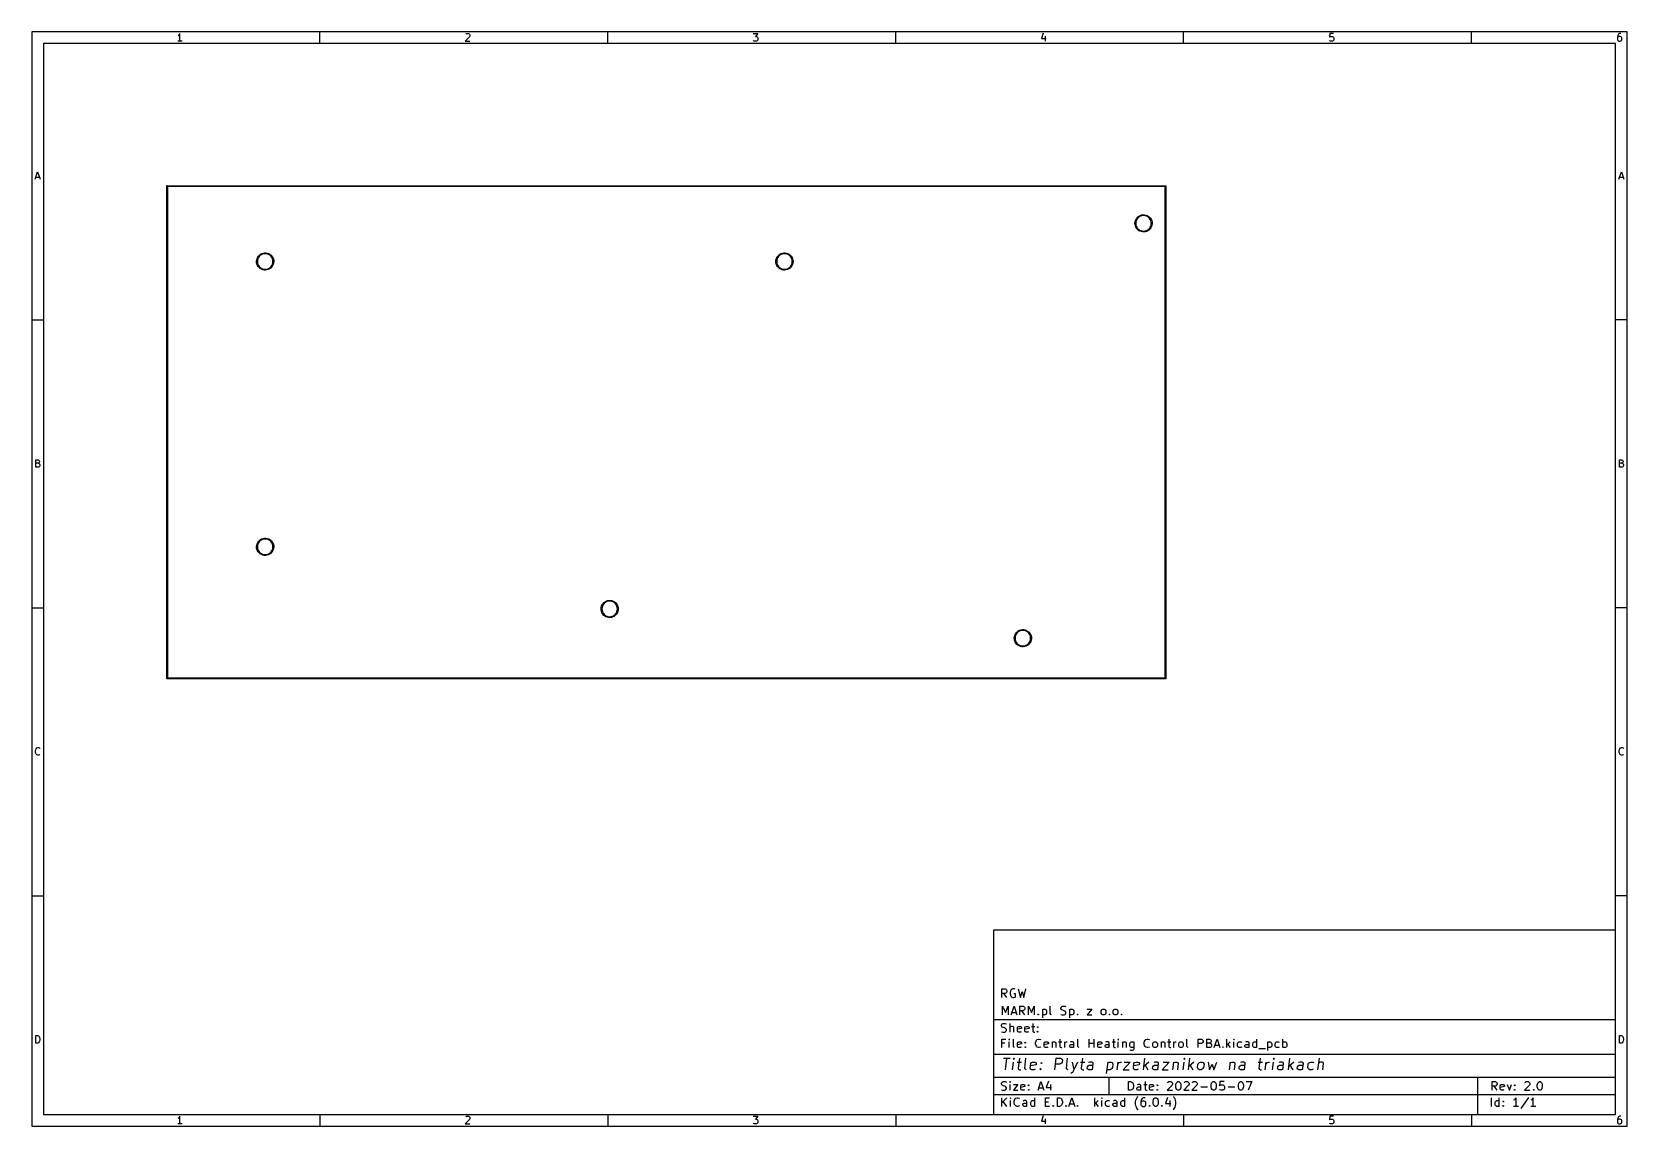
# Model space of a CAD drawing. Extents: x -194 to 83, y -81 to 109.
import ezdxf

# ---------------------------------------------------------------- set-up
doc = ezdxf.new("R2010")
doc.units = 0
doc.layers.add('BLACK', color=7, linetype='CONTINUOUS')

msp = doc.modelspace()

# ---------------------------------------------------------------- linework, layer by layer
at = {"layer": 'BLACK', "linetype": 'CONTINUOUS'}
for p, q in [((-193.962, 109.38), (-193.962, -80.6272)), ((83.0402, 109.38), (-193.962, 109.38)), ((-168.516, 108.782), (-168.639, 108.72)), ((-168.392, 108.906), (-168.516, 108.782)), ((-168.268, 109.092), (-168.392, 108.906)), ((-168.268, 107.792), (-168.268, 109.092)), ((-143.962, 107.38), (-143.962, 109.38)), ((-117.958, 108.535), (-118.701, 107.792)), ((-118.639, 108.968), (-118.577, 109.03)), ((-118.577, 109.03), (-118.454, 109.092)), ((-118.454, 109.092), (-118.144, 109.092)), ((-118.144, 109.092), (-118.02, 109.03)), ((-118.02, 109.03), (-117.958, 108.968)), ((-117.958, 108.968), (-117.897, 108.844)), ((-117.897, 108.72), (-117.958, 108.535)), ((-117.897, 108.844), (-117.897, 108.72)), ((-93.962, 107.38), (-93.962, 109.38)), ((-68.7013, 109.092), (-67.8965, 109.092)), ((-67.8965, 109.092), (-68.3299, 108.597)), ((-68.3299, 108.597), (-68.1441, 108.597)), ((-68.1441, 108.597), (-68.0203, 108.535)), ((-68.0203, 108.535), (-67.9584, 108.473)), ((-67.9584, 108.473), (-67.8965, 108.349)), ((-67.8965, 108.04), (-67.9584, 107.916)), ((-67.8965, 108.349), (-67.8965, 108.04)), ((-43.962, 107.38), (-43.962, 109.38)), ((-18.3299, 109.154), (-18.6394, 108.225)), ((-18.6394, 108.225), (-17.8346, 108.225)), ((-18.0203, 108.659), (-18.0203, 107.792)), ((6.038, 107.38), (6.038, 109.38)), ((31.4225, 109.092), (31.3606, 108.473)), ((31.3606, 108.473), (31.4225, 108.535)), ((32.0416, 109.092), (31.4225, 109.092)), ((31.4225, 108.535), (31.5463, 108.597)), ((31.5463, 108.597), (31.8559, 108.597)), ((31.8559, 108.597), (31.9797, 108.535)), ((31.9797, 108.535), (32.0416, 108.473)), ((32.0416, 108.473), (32.1035, 108.349)), ((32.1035, 108.04), (32.0416, 107.916)), ((32.1035, 108.349), (32.1035, 108.04)), ((56.038, 107.38), (56.038, 109.38)), ((81.4225, 108.782), (81.3606, 108.535)), ((81.3606, 108.535), (81.3606, 108.04)), ((81.4225, 108.473), (81.3606, 108.349)), ((81.3606, 108.04), (81.4225, 107.916)), ((81.5463, 108.968), (81.4225, 108.782)), ((81.4844, 108.535), (81.4225, 108.473)), ((81.6082, 108.597), (81.4844, 108.535)), ((81.6082, 109.03), (81.5463, 108.968)), ((81.732, 109.092), (81.6082, 109.03)), ((81.8559, 108.597), (81.6082, 108.597)), ((81.9797, 109.092), (81.732, 109.092)), ((81.9797, 108.535), (81.8559, 108.597)), ((82.0416, 108.473), (81.9797, 108.535)), ((82.1035, 108.349), (82.0416, 108.473)), ((82.0416, 107.916), (82.1035, 108.04)), ((82.1035, 108.04), (82.1035, 108.349)), ((83.0402, -80.6272), (83.0402, 109.38)), ((-191.962, 107.38), (-191.962, -78.6272)), ((81.0402, 107.38), (-191.962, 107.38)), ((-167.897, 107.792), (-168.639, 107.792)), ((-118.701, 107.792), (-117.897, 107.792)), ((-68.6394, 107.854), (-68.7013, 107.916)), ((-68.5156, 107.792), (-68.6394, 107.854)), ((-68.1441, 107.792), (-68.5156, 107.792)), ((-68.0203, 107.854), (-68.1441, 107.792)), ((-67.9584, 107.916), (-68.0203, 107.854)), ((31.4225, 107.854), (31.3606, 107.916)), ((31.5463, 107.792), (31.4225, 107.854)), ((31.8559, 107.792), (31.5463, 107.792)), ((31.9797, 107.854), (31.8559, 107.792)), ((32.0416, 107.916), (31.9797, 107.854)), ((81.0402, -78.6272), (81.0402, 107.38)), ((81.4225, 107.916), (81.4844, 107.854)), ((81.4844, 107.854), (81.6082, 107.792)), ((81.6082, 107.792), (81.8559, 107.792)), ((81.8559, 107.792), (81.9797, 107.854)), ((81.9797, 107.854), (82.0416, 107.916)), ((-193.395, 83.7919), (-192.962, 85.0919)), ((-193.272, 84.1633), (-192.652, 84.1633)), ((-192.962, 85.0919), (-192.529, 83.7919)), ((81.6069, 83.7919), (82.0402, 85.0919)), ((81.7307, 84.1633), (82.3497, 84.1633)), ((82.0402, 85.0919), (82.4735, 83.7919)), ((-170.546, 82.6241), (-170.544, 82.6339)), ((-170.546, -2.8898), (-170.546, 82.6241)), ((-170.545, 82.6372), (-170.543, 82.64)), ((-170.544, 82.6339), (-170.545, 82.6372)), ((-170.543, 82.64), (-170.541, 82.6498)), ((-170.541, 82.6498), (-170.529, 82.6647)), ((-170.529, 82.6647), (-170.519, 82.6816)), ((-170.519, 82.6816), (-170.513, 82.6839)), ((-170.513, 82.6839), (-170.508, 82.6891)), ((-170.508, 82.6891), (-170.489, 82.6924)), ((-170.489, 82.6924), (-170.471, 82.6991)), ((-170.471, 82.6991), (2.88389, 82.6512)), ((2.80887, 82.5012), (-170.396, 82.5491)), ((-170.396, 82.5491), (-170.396, -2.8148)), ((2.80887, -2.8148), (2.80887, 82.5012)), ((2.88389, 82.6512), (2.89361, 82.6495)), ((2.89361, 82.6495), (2.89689, 82.6501)), ((2.89689, 82.6501), (2.89978, 82.6484)), ((2.89978, 82.6484), (2.90954, 82.6467)), ((2.90954, 82.6467), (2.92446, 82.6341)), ((2.92446, 82.6341), (2.94132, 82.6244)), ((2.94132, 82.6244), (2.94364, 82.618)), ((2.94364, 82.618), (2.94883, 82.6137)), ((2.94883, 82.6137), (2.95221, 82.5945)), ((2.95221, 82.5945), (2.95887, 82.5762)), ((2.95887, 82.5762), (2.95887, -2.8898)), ((-1.50543, 77.5121), (-1.27258, 77.5882)), ((-1.27258, 77.5882), (-1.03041, 77.6252)), ((-1.03041, 77.6252), (-0.785451, 77.6222)), ((-0.785451, 77.6222), (-0.544267, 77.5793)), ((-0.544267, 77.5793), (-0.313339, 77.4975)), ((-2.42059, 76.1705), (-2.39456, 76.4141)), ((-2.41848, 76.134), (-2.42059, 76.1705)), ((-2.40649, 75.9259), (-2.41848, 76.134)), ((-2.35263, 75.6869), (-2.40649, 75.9259)), ((-2.39456, 76.4141), (-2.32909, 76.6501)), ((-2.26046, 75.4599), (-2.35263, 75.6869)), ((-2.32909, 76.6501), (-2.22594, 76.8724)), ((-2.25566, 76.3684), (-2.27617, 76.134)), ((-2.27617, 76.134), (-2.25566, 75.8995)), ((-2.13246, 75.2511), (-2.26046, 75.4599)), ((-2.19476, 76.5957), (-2.25566, 76.3684)), ((-2.25566, 75.8995), (-2.19476, 75.6722)), ((-2.22594, 76.8724), (-2.08789, 77.0747)), ((-2.0953, 76.809), (-2.19476, 76.5957)), ((-2.19476, 75.6722), (-2.0953, 75.4589)), ((-1.97206, 75.0659), (-2.13246, 75.2511)), ((-1.96032, 77.0017), (-2.0953, 76.809)), ((-2.0953, 75.4589), (-1.96032, 75.2662)), ((-2.08789, 77.0747), (-1.91864, 77.2518)), ((-1.78357, 74.9094), (-1.97206, 75.0659)), ((-1.79392, 77.1681), (-1.96032, 77.0017)), ((-1.96032, 75.2662), (-1.79392, 75.0998)), ((-1.91864, 77.2518), (-1.72273, 77.3989)), ((-1.60115, 77.3031), (-1.79392, 77.1681)), ((-1.79392, 75.0998), (-1.60115, 74.9648)), ((-1.57206, 74.7858), (-1.78357, 74.9094)), ((-1.72273, 77.3989), (-1.50543, 77.5121)), ((-1.38787, 77.4026), (-1.60115, 77.3031)), ((-1.60115, 74.9648), (-1.38787, 74.8653)), ((-1.16057, 77.4635), (-1.38787, 77.4026)), ((-1.38787, 74.8653), (-1.16057, 74.8044)), ((-0.926134, 77.484), (-1.16057, 77.4635)), ((-1.16057, 74.8044), (-0.926134, 74.7839)), ((-0.691702, 77.4635), (-0.926134, 77.484)), ((-0.926134, 74.7839), (-0.691702, 74.8044)), ((-0.464393, 77.4026), (-0.691702, 77.4635)), ((-0.691702, 74.8044), (-0.464393, 74.8653)), ((-0.251114, 77.3031), (-0.464393, 77.4026)), ((-0.464393, 74.8653), (-0.251114, 74.9648)), ((-0.16068, 74.8499), (-0.380679, 74.7421)), ((-0.313339, 77.4975), (-0.098867, 77.3791)), ((-0.058345, 77.1681), (-0.251114, 77.3031)), ((-0.251114, 74.9648), (-0.058345, 75.0998)), ((0.038763, 74.9922), (-0.16068, 74.8499)), ((-0.098867, 77.3791), (0.093387, 77.2273)), ((0.108057, 77.0017), (-0.058345, 77.1681)), ((-0.058345, 75.0998), (0.108057, 75.2662)), ((0.212292, 75.1651), (0.038763, 74.9922)), ((0.093387, 77.2273), (0.258262, 77.0461)), ((0.243035, 76.809), (0.108057, 77.0017)), ((0.108057, 75.2662), (0.243035, 75.4589)), ((0.355248, 75.364), (0.212292, 75.1651)), ((0.342489, 76.5957), (0.243035, 76.809)), ((0.243035, 75.4589), (0.342489, 75.6722)), ((0.258262, 77.0461), (0.391329, 76.8404)), ((0.403396, 76.3684), (0.342489, 76.5957)), ((0.342489, 75.6722), (0.403396, 75.8995)), ((0.463792, 75.5836), (0.355248, 75.364)), ((0.391329, 76.8404), (0.489015, 76.6157)), ((0.423906, 76.134), (0.403396, 76.3684)), ((0.403396, 75.8995), (0.423906, 76.134)), ((0.535008, 75.818), (0.463792, 75.5836)), ((0.489015, 76.6157), (0.548696, 76.3781)), ((0.566984, 76.0609), (0.535008, 75.818)), ((0.548696, 76.3781), (0.568769, 76.134)), ((0.568769, 76.134), (0.566984, 76.0609)), ((-1.3432, 74.6984), (-1.57206, 74.7858)), ((-1.10314, 74.6496), (-1.3432, 74.6984)), ((-0.858321, 74.6406), (-1.10314, 74.6496)), ((-0.615326, 74.6717), (-0.858321, 74.6406)), ((-0.380679, 74.7421), (-0.615326, 74.6717)), ((-154.948, 69.5505), (-154.922, 69.7941)), ((-154.945, 69.514), (-154.948, 69.5505)), ((-154.933, 69.3059), (-154.945, 69.514)), ((-154.88, 69.0669), (-154.933, 69.3059)), ((-154.922, 69.7941), (-154.856, 70.0301)), ((-154.856, 70.0301), (-154.753, 70.2524)), ((-154.783, 69.7484), (-154.803, 69.514)), ((-154.803, 69.514), (-154.783, 69.2795)), ((-154.722, 69.9757), (-154.783, 69.7484)), ((-154.783, 69.2795), (-154.722, 69.0522)), ((-154.753, 70.2524), (-154.615, 70.4547)), ((-154.622, 70.189), (-154.722, 69.9757)), ((-154.487, 70.3817), (-154.622, 70.189)), ((-154.615, 70.4547), (-154.446, 70.6318)), ((-154.321, 70.5481), (-154.487, 70.3817)), ((-154.446, 70.6318), (-154.25, 70.7789)), ((-154.128, 70.6831), (-154.321, 70.5481)), ((-154.25, 70.7789), (-154.032, 70.8921)), ((-153.915, 70.7826), (-154.128, 70.6831)), ((-154.032, 70.8921), (-153.8, 70.9682)), ((-153.688, 70.8435), (-153.915, 70.7826)), ((-153.8, 70.9682), (-153.557, 71.0052)), ((-153.453, 70.864), (-153.688, 70.8435)), ((-153.557, 71.0052), (-153.312, 71.0022)), ((-153.219, 70.8435), (-153.453, 70.864)), ((-153.312, 71.0022), (-153.071, 70.9593)), ((-152.991, 70.7826), (-153.219, 70.8435)), ((-153.071, 70.9593), (-152.84, 70.8775)), ((-152.778, 70.6831), (-152.991, 70.7826)), ((-152.84, 70.8775), (-152.626, 70.7591)), ((-152.585, 70.5481), (-152.778, 70.6831)), ((-152.626, 70.7591), (-152.434, 70.6073)), ((-152.419, 70.3817), (-152.585, 70.5481)), ((-152.434, 70.6073), (-152.269, 70.4261)), ((-152.284, 70.189), (-152.419, 70.3817)), ((-152.185, 69.9757), (-152.284, 70.189)), ((-152.269, 70.4261), (-152.136, 70.2204)), ((-152.124, 69.7484), (-152.185, 69.9757)), ((-152.185, 69.0522), (-152.124, 69.2795)), ((-152.136, 70.2204), (-152.038, 69.9957)), ((-152.103, 69.514), (-152.124, 69.7484)), ((-152.124, 69.2795), (-152.103, 69.514)), ((-152.038, 69.9957), (-151.978, 69.7581)), ((-151.96, 69.4409), (-151.992, 69.198)), ((-151.978, 69.7581), (-151.958, 69.514)), ((-151.958, 69.514), (-151.96, 69.4409)), ((-64.7776, 69.5505), (-64.7516, 69.7941)), ((-64.7755, 69.514), (-64.7776, 69.5505)), ((-64.7635, 69.3059), (-64.7755, 69.514)), ((-64.7096, 69.0669), (-64.7635, 69.3059)), ((-64.7516, 69.7941), (-64.6861, 70.0301)), ((-64.6861, 70.0301), (-64.5829, 70.2524)), ((-64.6127, 69.7484), (-64.6332, 69.514)), ((-64.6332, 69.514), (-64.6127, 69.2795)), ((-64.5518, 69.9757), (-64.6127, 69.7484)), ((-64.6127, 69.2795), (-64.5518, 69.0522)), ((-64.5829, 70.2524), (-64.4449, 70.4547)), ((-64.4523, 70.189), (-64.5518, 69.9757)), ((-64.3173, 70.3817), (-64.4523, 70.189)), ((-64.4449, 70.4547), (-64.2756, 70.6318)), ((-64.1509, 70.5481), (-64.3173, 70.3817)), ((-64.2756, 70.6318), (-64.0797, 70.7789)), ((-63.9582, 70.6831), (-64.1509, 70.5481)), ((-64.0797, 70.7789), (-63.8624, 70.8921)), ((-63.7449, 70.7826), (-63.9582, 70.6831)), ((-63.8624, 70.8921), (-63.6296, 70.9682)), ((-63.5176, 70.8435), (-63.7449, 70.7826)), ((-63.6296, 70.9682), (-63.3874, 71.0052)), ((-63.2831, 70.864), (-63.5176, 70.8435)), ((-63.3874, 71.0052), (-63.1425, 71.0022)), ((-63.0487, 70.8435), (-63.2831, 70.864)), ((-63.1425, 71.0022), (-62.9013, 70.9593)), ((-62.8214, 70.7826), (-63.0487, 70.8435)), ((-62.9013, 70.9593), (-62.6703, 70.8775)), ((-62.6081, 70.6831), (-62.8214, 70.7826)), ((-62.6703, 70.8775), (-62.4559, 70.7591)), ((-62.4153, 70.5481), (-62.6081, 70.6831)), ((-62.4559, 70.7591), (-62.2636, 70.6073)), ((-62.2489, 70.3817), (-62.4153, 70.5481)), ((-62.2636, 70.6073), (-62.0987, 70.4261)), ((-62.114, 70.189), (-62.2489, 70.3817)), ((-62.0145, 69.9757), (-62.114, 70.189)), ((-62.0987, 70.4261), (-61.9657, 70.2204)), ((-61.9536, 69.7484), (-62.0145, 69.9757)), ((-62.0145, 69.0522), (-61.9536, 69.2795)), ((-61.9657, 70.2204), (-61.868, 69.9957)), ((-61.9331, 69.514), (-61.9536, 69.7484)), ((-61.9536, 69.2795), (-61.9331, 69.514)), ((-61.868, 69.9957), (-61.8083, 69.7581)), ((-61.79, 69.4409), (-61.822, 69.198)), ((-61.8083, 69.7581), (-61.7882, 69.514)), ((-61.7882, 69.514), (-61.79, 69.4409)), ((-154.787, 68.8399), (-154.88, 69.0669)), ((-154.659, 68.6311), (-154.787, 68.8399)), ((-154.722, 69.0522), (-154.622, 68.8389)), ((-154.499, 68.4459), (-154.659, 68.6311)), ((-154.622, 68.8389), (-154.487, 68.6462)), ((-154.311, 68.2894), (-154.499, 68.4459)), ((-154.487, 68.6462), (-154.321, 68.4798)), ((-154.321, 68.4798), (-154.128, 68.3448)), ((-154.099, 68.1658), (-154.311, 68.2894)), ((-154.128, 68.3448), (-153.915, 68.2453)), ((-153.87, 68.0784), (-154.099, 68.1658)), ((-153.915, 68.2453), (-153.688, 68.1844)), ((-153.63, 68.0296), (-153.87, 68.0784)), ((-153.688, 68.1844), (-153.453, 68.1639)), ((-153.385, 68.0206), (-153.63, 68.0296)), ((-153.453, 68.1639), (-153.219, 68.1844)), ((-153.142, 68.0517), (-153.385, 68.0206)), ((-153.219, 68.1844), (-152.991, 68.2453)), ((-152.908, 68.1221), (-153.142, 68.0517)), ((-152.991, 68.2453), (-152.778, 68.3448)), ((-152.688, 68.2299), (-152.908, 68.1221)), ((-152.778, 68.3448), (-152.585, 68.4798)), ((-152.488, 68.3722), (-152.688, 68.2299)), ((-152.585, 68.4798), (-152.419, 68.6462)), ((-152.315, 68.5451), (-152.488, 68.3722)), ((-152.419, 68.6462), (-152.284, 68.8389)), ((-152.172, 68.744), (-152.315, 68.5451)), ((-152.284, 68.8389), (-152.185, 69.0522)), ((-152.063, 68.9636), (-152.172, 68.744)), ((-151.992, 69.198), (-152.063, 68.9636)), ((-64.6175, 68.8399), (-64.7096, 69.0669)), ((-64.4895, 68.6311), (-64.6175, 68.8399)), ((-64.5518, 69.0522), (-64.4523, 68.8389)), ((-64.3291, 68.4459), (-64.4895, 68.6311)), ((-64.4523, 68.8389), (-64.3173, 68.6462)), ((-64.1406, 68.2894), (-64.3291, 68.4459)), ((-64.3173, 68.6462), (-64.1509, 68.4798)), ((-64.1509, 68.4798), (-63.9582, 68.3448)), ((-63.9291, 68.1658), (-64.1406, 68.2894)), ((-63.9582, 68.3448), (-63.7449, 68.2453)), ((-63.7002, 68.0784), (-63.9291, 68.1658)), ((-63.7449, 68.2453), (-63.5176, 68.1844)), ((-63.4601, 68.0296), (-63.7002, 68.0784)), ((-63.5176, 68.1844), (-63.2831, 68.1639)), ((-63.2153, 68.0206), (-63.4601, 68.0296)), ((-63.2831, 68.1639), (-63.0487, 68.1844)), ((-62.9723, 68.0517), (-63.2153, 68.0206)), ((-63.0487, 68.1844), (-62.8214, 68.2453)), ((-62.7377, 68.1221), (-62.9723, 68.0517)), ((-62.8214, 68.2453), (-62.6081, 68.3448)), ((-62.5177, 68.2299), (-62.7377, 68.1221)), ((-62.6081, 68.3448), (-62.4153, 68.4798)), ((-62.3182, 68.3722), (-62.5177, 68.2299)), ((-62.4153, 68.4798), (-62.2489, 68.6462)), ((-62.1447, 68.5451), (-62.3182, 68.3722)), ((-62.2489, 68.6462), (-62.114, 68.8389)), ((-62.0018, 68.744), (-62.1447, 68.5451)), ((-62.114, 68.8389), (-62.0145, 69.0522)), ((-61.8932, 68.9636), (-62.0018, 68.744)), ((-61.822, 69.198), (-61.8932, 68.9636)), ((-193.962, 59.38), (-191.962, 59.38)), ((83.0402, 59.38), (81.0402, 59.38)), ((-193.302, 33.7919), (-193.302, 35.0919)), ((-193.302, 35.0919), (-192.869, 35.0919)), ((-192.869, 34.4729), (-193.302, 34.4729)), ((-192.807, 33.7919), (-193.302, 33.7919)), ((-192.869, 35.0919), (-192.745, 35.03)), ((-192.745, 34.5348), (-192.869, 34.4729)), ((-192.869, 34.4729), (-192.683, 34.411)), ((-192.683, 33.8538), (-192.807, 33.7919)), ((-192.745, 35.03), (-192.683, 34.9681)), ((-192.683, 34.5967), (-192.745, 34.5348)), ((-192.683, 34.9681), (-192.622, 34.8443)), ((-192.622, 34.7205), (-192.683, 34.5967)), ((-192.683, 34.411), (-192.622, 34.349)), ((-192.622, 33.9157), (-192.683, 33.8538)), ((-192.622, 34.8443), (-192.622, 34.7205)), ((-192.622, 34.349), (-192.56, 34.2252)), ((-192.56, 34.0395), (-192.622, 33.9157)), ((-192.56, 34.2252), (-192.56, 34.0395)), ((81.6997, 33.7919), (81.6997, 35.0919)), ((81.6997, 35.0919), (82.1331, 35.0919)), ((82.1331, 34.4729), (81.6997, 34.4729)), ((82.195, 33.7919), (81.6997, 33.7919)), ((82.1331, 35.0919), (82.2569, 35.03)), ((82.2569, 34.5348), (82.1331, 34.4729)), ((82.1331, 34.4729), (82.3188, 34.411)), ((82.3188, 33.8538), (82.195, 33.7919)), ((82.2569, 35.03), (82.3188, 34.9681)), ((82.3188, 34.5967), (82.2569, 34.5348)), ((82.3188, 34.9681), (82.3807, 34.8443)), ((82.3807, 34.7205), (82.3188, 34.5967)), ((82.3188, 34.411), (82.3807, 34.349)), ((82.3807, 33.9157), (82.3188, 33.8538)), ((82.3807, 34.8443), (82.3807, 34.7205)), ((82.3807, 34.349), (82.4426, 34.2252)), ((82.4426, 34.0395), (82.3807, 33.9157)), ((82.4426, 34.2252), (82.4426, 34.0395)), ((-154.948, 20.0067), (-154.922, 20.2503)), ((-154.945, 19.9702), (-154.948, 20.0067)), ((-154.933, 19.7621), (-154.945, 19.9702)), ((-154.88, 19.5232), (-154.933, 19.7621)), ((-154.922, 20.2503), (-154.856, 20.4864)), ((-154.787, 19.2962), (-154.88, 19.5232)), ((-154.856, 20.4864), (-154.753, 20.7086)), ((-154.783, 20.2046), (-154.803, 19.9702)), ((-154.803, 19.9702), (-154.783, 19.7358)), ((-154.722, 20.4319), (-154.783, 20.2046)), ((-154.783, 19.7358), (-154.722, 19.5085)), ((-154.753, 20.7086), (-154.615, 20.911)), ((-154.622, 20.6452), (-154.722, 20.4319)), ((-154.722, 19.5085), (-154.622, 19.2952)), ((-154.487, 20.838), (-154.622, 20.6452)), ((-154.615, 20.911), (-154.446, 21.0881)), ((-154.321, 21.0044), (-154.487, 20.838)), ((-154.446, 21.0881), (-154.25, 21.2352)), ((-154.128, 21.1394), (-154.321, 21.0044)), ((-154.25, 21.2352), (-154.032, 21.3483)), ((-153.915, 21.2388), (-154.128, 21.1394)), ((-154.032, 21.3483), (-153.8, 21.4244)), ((-153.688, 21.2997), (-153.915, 21.2388)), ((-153.8, 21.4244), (-153.557, 21.4615)), ((-153.453, 21.3202), (-153.688, 21.2997)), ((-153.557, 21.4615), (-153.312, 21.4585)), ((-153.219, 21.2997), (-153.453, 21.3202)), ((-153.312, 21.4585), (-153.071, 21.4155)), ((-152.991, 21.2388), (-153.219, 21.2997)), ((-153.071, 21.4155), (-152.84, 21.3337)), ((-152.778, 21.1394), (-152.991, 21.2388)), ((-152.84, 21.3337), (-152.626, 21.2153)), ((-152.585, 21.0044), (-152.778, 21.1394)), ((-152.626, 21.2153), (-152.434, 21.0635)), ((-152.419, 20.838), (-152.585, 21.0044)), ((-152.434, 21.0635), (-152.269, 20.8823)), ((-152.284, 20.6452), (-152.419, 20.838)), ((-152.185, 20.4319), (-152.284, 20.6452)), ((-152.284, 19.2952), (-152.185, 19.5085)), ((-152.269, 20.8823), (-152.136, 20.6766)), ((-152.124, 20.2046), (-152.185, 20.4319)), ((-152.185, 19.5085), (-152.124, 19.7358)), ((-152.063, 19.4199), (-152.172, 19.2003)), ((-152.136, 20.6766), (-152.038, 20.452)), ((-152.103, 19.9702), (-152.124, 20.2046)), ((-152.124, 19.7358), (-152.103, 19.9702)), ((-151.992, 19.6543), (-152.063, 19.4199)), ((-152.038, 20.452), (-151.978, 20.2144)), ((-151.96, 19.8972), (-151.992, 19.6543)), ((-151.978, 20.2144), (-151.958, 19.9702)), ((-151.958, 19.9702), (-151.96, 19.8972)), ((-154.659, 19.0873), (-154.787, 19.2962)), ((-154.499, 18.9021), (-154.659, 19.0873)), ((-154.622, 19.2952), (-154.487, 19.1024)), ((-154.311, 18.7456), (-154.499, 18.9021)), ((-154.487, 19.1024), (-154.321, 18.936)), ((-154.321, 18.936), (-154.128, 18.801)), ((-154.099, 18.622), (-154.311, 18.7456)), ((-154.128, 18.801), (-153.915, 18.7016)), ((-153.87, 18.5347), (-154.099, 18.622)), ((-153.915, 18.7016), (-153.688, 18.6407)), ((-153.63, 18.4858), (-153.87, 18.5347)), ((-153.688, 18.6407), (-153.453, 18.6202)), ((-153.385, 18.4768), (-153.63, 18.4858)), ((-153.453, 18.6202), (-153.219, 18.6407)), ((-153.142, 18.508), (-153.385, 18.4768)), ((-153.219, 18.6407), (-152.991, 18.7016)), ((-152.908, 18.5784), (-153.142, 18.508)), ((-152.991, 18.7016), (-152.778, 18.801)), ((-152.688, 18.6861), (-152.908, 18.5784)), ((-152.778, 18.801), (-152.585, 18.936)), ((-152.488, 18.8284), (-152.688, 18.6861)), ((-152.585, 18.936), (-152.419, 19.1024)), ((-152.315, 19.0013), (-152.488, 18.8284)), ((-152.419, 19.1024), (-152.284, 19.2952)), ((-152.172, 19.2003), (-152.315, 19.0013)), ((-193.962, 9.38), (-191.962, 9.38)), ((-95.1306, 9.21172), (-95.1046, 9.45531)), ((-95.1285, 9.1752), (-95.1306, 9.21172)), ((-95.1165, 8.96715), (-95.1285, 9.1752)), ((-95.0626, 8.72816), (-95.1165, 8.96715)), ((-95.1046, 9.45531), (-95.0391, 9.69138)), ((-94.9705, 8.50118), (-95.0626, 8.72816)), ((-95.0391, 9.69138), (-94.9359, 9.91359)), ((-94.9657, 9.40963), (-94.9862, 9.1752)), ((-94.9862, 9.1752), (-94.9657, 8.94076)), ((-94.8425, 8.2923), (-94.9705, 8.50118)), ((-94.9048, 9.63694), (-94.9657, 9.40963)), ((-94.9657, 8.94076), (-94.9048, 8.71346)), ((-94.9359, 9.91359), (-94.7979, 10.116)), ((-94.8053, 9.85022), (-94.9048, 9.63694)), ((-94.9048, 8.71346), (-94.8053, 8.50018)), ((-94.6703, 10.043), (-94.8053, 9.85022)), ((-94.8053, 8.50018), (-94.6703, 8.30741)), ((-94.7979, 10.116), (-94.6286, 10.2931)), ((-94.5039, 10.2094), (-94.6703, 10.043)), ((-94.6286, 10.2931), (-94.4327, 10.4402)), ((-94.3112, 10.3444), (-94.5039, 10.2094)), ((-94.4327, 10.4402), (-94.2154, 10.5533)), ((-94.0979, 10.4438), (-94.3112, 10.3444)), ((-94.2154, 10.5533), (-93.9826, 10.6294)), ((-93.8706, 10.5047), (-94.0979, 10.4438)), ((-93.9826, 10.6294), (-93.7404, 10.6665)), ((-93.6361, 10.5252), (-93.8706, 10.5047)), ((-93.7404, 10.6665), (-93.4955, 10.6635)), ((-93.4017, 10.5047), (-93.6361, 10.5252)), ((-93.4955, 10.6635), (-93.2543, 10.6205)), ((-93.1744, 10.4438), (-93.4017, 10.5047)), ((-93.2543, 10.6205), (-93.0233, 10.5387)), ((-92.9611, 10.3444), (-93.1744, 10.4438)), ((-93.0233, 10.5387), (-92.8089, 10.4203)), ((-92.7683, 10.2094), (-92.9611, 10.3444)), ((-92.8089, 10.4203), (-92.6166, 10.2685)), ((-92.6019, 10.043), (-92.7683, 10.2094)), ((-92.6166, 10.2685), (-92.4517, 10.0873)), ((-92.467, 9.85022), (-92.6019, 10.043)), ((-92.6019, 8.30741), (-92.467, 8.50018)), ((-92.3548, 8.40526), (-92.4977, 8.20632)), ((-92.3675, 9.63694), (-92.467, 9.85022)), ((-92.467, 8.50018), (-92.3675, 8.71346)), ((-92.4517, 10.0873), (-92.3187, 9.88162)), ((-92.3066, 9.40963), (-92.3675, 9.63694)), ((-92.3675, 8.71346), (-92.3066, 8.94076)), ((-92.2462, 8.62489), (-92.3548, 8.40526)), ((-92.3187, 9.88162), (-92.221, 9.65695)), ((-92.2861, 9.1752), (-92.3066, 9.40963)), ((-92.3066, 8.94076), (-92.2861, 9.1752)), ((-92.175, 8.85929), (-92.2462, 8.62489)), ((-92.221, 9.65695), (-92.1613, 9.41935)), ((-92.143, 9.10217), (-92.175, 8.85929)), ((-92.1613, 9.41935), (-92.1412, 9.1752)), ((-92.1412, 9.1752), (-92.143, 9.10217)), ((83.0402, 9.38), (81.0402, 9.38)), ((-94.6821, 8.10713), (-94.8425, 8.2923)), ((-94.4936, 7.95064), (-94.6821, 8.10713)), ((-94.6703, 8.30741), (-94.5039, 8.14101)), ((-94.5039, 8.14101), (-94.3112, 8.00603)), ((-94.2821, 7.82705), (-94.4936, 7.95064)), ((-94.3112, 8.00603), (-94.0979, 7.90657)), ((-94.0532, 7.73965), (-94.2821, 7.82705)), ((-94.0979, 7.90657), (-93.8706, 7.84567)), ((-93.8131, 7.69081), (-94.0532, 7.73965)), ((-93.8706, 7.84567), (-93.6361, 7.82516)), ((-93.5683, 7.68183), (-93.8131, 7.69081)), ((-93.6361, 7.82516), (-93.4017, 7.84567)), ((-93.3253, 7.71296), (-93.5683, 7.68183)), ((-93.4017, 7.84567), (-93.1744, 7.90657)), ((-93.0907, 7.78336), (-93.3253, 7.71296)), ((-93.1744, 7.90657), (-92.9611, 8.00603)), ((-92.8707, 7.89113), (-93.0907, 7.78336)), ((-92.9611, 8.00603), (-92.7683, 8.14101)), ((-92.6712, 8.0334), (-92.8707, 7.89113)), ((-92.7683, 8.14101), (-92.6019, 8.30741)), ((-92.4977, 8.20632), (-92.6712, 8.0334)), ((-22.4604, 5.47329), (-22.2276, 5.5494)), ((-22.2276, 5.5494), (-21.9854, 5.58646)), ((-21.9854, 5.58646), (-21.7405, 5.58347)), ((-21.7405, 5.58347), (-21.4993, 5.5405)), ((-21.4993, 5.5405), (-21.2683, 5.45873)), ((-23.3756, 4.13172), (-23.3496, 4.37531)), ((-23.3735, 4.0952), (-23.3756, 4.13172)), ((-23.3615, 3.88715), (-23.3735, 4.0952)), ((-23.3076, 3.64816), (-23.3615, 3.88715)), ((-23.3496, 4.37531), (-23.2841, 4.61138)), ((-23.2155, 3.42118), (-23.3076, 3.64816)), ((-23.2841, 4.61138), (-23.1809, 4.83359)), ((-23.2107, 4.32963), (-23.2312, 4.0952)), ((-23.2312, 4.0952), (-23.2107, 3.86076)), ((-23.0875, 3.2123), (-23.2155, 3.42118)), ((-23.1498, 4.55694), (-23.2107, 4.32963)), ((-23.2107, 3.86076), (-23.1498, 3.63346)), ((-23.1809, 4.83359), (-23.0429, 5.03597)), ((-23.0503, 4.77022), (-23.1498, 4.55694)), ((-23.1498, 3.63346), (-23.0503, 3.42018)), ((-22.9271, 3.02713), (-23.0875, 3.2123)), ((-22.9153, 4.96299), (-23.0503, 4.77022)), ((-23.0503, 3.42018), (-22.9153, 3.22741)), ((-23.0429, 5.03597), (-22.8736, 5.21308)), ((-22.7386, 2.87064), (-22.9271, 3.02713)), ((-22.7489, 5.12939), (-22.9153, 4.96299)), ((-22.9153, 3.22741), (-22.7489, 3.06101)), ((-22.8736, 5.21308), (-22.6777, 5.36017)), ((-22.5562, 5.26437), (-22.7489, 5.12939)), ((-22.7489, 3.06101), (-22.5562, 2.92603)), ((-22.5271, 2.74704), (-22.7386, 2.87064)), ((-22.6777, 5.36017), (-22.4604, 5.47329)), ((-22.3429, 5.36382), (-22.5562, 5.26437)), ((-22.5562, 2.92603), (-22.3429, 2.82657)), ((-22.1156, 5.42473), (-22.3429, 5.36382)), ((-22.3429, 2.82657), (-22.1156, 2.76567)), ((-21.8811, 5.44524), (-22.1156, 5.42473)), ((-21.6467, 5.42473), (-21.8811, 5.44524)), ((-21.4194, 5.36382), (-21.6467, 5.42473)), ((-21.6467, 2.76567), (-21.4194, 2.82657)), ((-21.2061, 5.26437), (-21.4194, 5.36382)), ((-21.4194, 2.82657), (-21.2061, 2.92603)), ((-21.1157, 2.81113), (-21.3357, 2.70336)), ((-21.2683, 5.45873), (-21.0539, 5.34033)), ((-21.0133, 5.12939), (-21.2061, 5.26437)), ((-21.2061, 2.92603), (-21.0133, 3.06101)), ((-20.9162, 2.9534), (-21.1157, 2.81113)), ((-21.0539, 5.34033), (-20.8616, 5.1885)), ((-20.8469, 4.96299), (-21.0133, 5.12939)), ((-21.0133, 3.06101), (-20.8469, 3.22741)), ((-20.7427, 3.12632), (-20.9162, 2.9534)), ((-20.8616, 5.1885), (-20.6967, 5.0073)), ((-20.712, 4.77022), (-20.8469, 4.96299)), ((-20.8469, 3.22741), (-20.712, 3.42018)), ((-20.5998, 3.32526), (-20.7427, 3.12632)), ((-20.6125, 4.55694), (-20.712, 4.77022)), ((-20.712, 3.42018), (-20.6125, 3.63346)), ((-20.6967, 5.0073), (-20.5637, 4.80161)), ((-20.5516, 4.32963), (-20.6125, 4.55694)), ((-20.6125, 3.63346), (-20.5516, 3.86076)), ((-20.4912, 3.54489), (-20.5998, 3.32526)), ((-20.5637, 4.80161), (-20.466, 4.57695)), ((-20.5311, 4.0952), (-20.5516, 4.32963)), ((-20.5516, 3.86076), (-20.5311, 4.0952)), ((-20.42, 3.77929), (-20.4912, 3.54489)), ((-20.466, 4.57695), (-20.4063, 4.33935)), ((-20.388, 4.02217), (-20.42, 3.77929)), ((-20.4063, 4.33935), (-20.3862, 4.0952)), ((-20.3862, 4.0952), (-20.388, 4.02217)), ((-22.2982, 2.65965), (-22.5271, 2.74704)), ((-22.0581, 2.61081), (-22.2982, 2.65965)), ((-22.1156, 2.76567), (-21.8811, 2.74516)), ((-21.8133, 2.60183), (-22.0581, 2.61081)), ((-21.8811, 2.74516), (-21.6467, 2.76567)), ((-21.5703, 2.63296), (-21.8133, 2.60183)), ((-21.3357, 2.70336), (-21.5703, 2.63296)), ((-170.539, -2.90811), (-170.546, -2.8898)), ((-170.536, -2.9273), (-170.539, -2.90811)), ((-170.531, -2.93165), (-170.536, -2.9273)), ((-170.529, -2.93801), (-170.531, -2.93165)), ((-170.512, -2.94775), (-170.529, -2.93801)), ((-170.497, -2.96028), (-170.512, -2.94775)), ((-170.487, -2.962), (-170.497, -2.96028)), ((-170.484, -2.96366), (-170.487, -2.962)), ((-170.481, -2.96308), (-170.484, -2.96366)), ((-170.471, -2.9648), (-170.481, -2.96308)), ((2.88387, -2.9648), (-170.471, -2.9648)), ((-170.396, -2.8148), (2.80887, -2.8148)), ((2.90217, -2.95814), (2.88387, -2.9648)), ((2.92137, -2.95476), (2.90217, -2.95814)), ((2.92572, -2.94957), (2.92137, -2.95476)), ((2.93207, -2.94726), (2.92572, -2.94957)), ((2.94182, -2.93038), (2.93207, -2.94726)), ((2.95434, -2.91545), (2.94182, -2.93038)), ((2.95606, -2.90571), (2.95434, -2.91545)), ((2.95773, -2.90283), (2.95606, -2.90571)), ((2.95887, -2.8898), (2.95715, -2.89954)), ((2.95715, -2.89954), (2.95773, -2.90283)), ((-193.364, -15.4652), (-193.302, -15.2176)), ((-193.364, -15.651), (-193.364, -15.4652)), ((-193.302, -15.8986), (-193.364, -15.651)), ((-193.302, -15.2176), (-193.241, -15.0938)), ((-193.241, -16.0224), (-193.302, -15.8986)), ((-193.241, -15.0938), (-193.117, -14.97)), ((-193.117, -16.1462), (-193.241, -16.0224)), ((-193.117, -14.97), (-192.931, -14.9081)), ((-192.931, -16.2081), (-193.117, -16.1462)), ((-192.931, -14.9081), (-192.807, -14.9081)), ((-192.807, -16.2081), (-192.931, -16.2081)), ((-192.807, -14.9081), (-192.622, -14.97)), ((-192.622, -16.1462), (-192.807, -16.2081)), ((-192.622, -14.97), (-192.56, -15.0319)), ((-192.56, -16.0843), (-192.622, -16.1462)), ((81.6378, -15.4652), (81.6997, -15.2176)), ((81.6378, -15.651), (81.6378, -15.4652)), ((81.6997, -15.8986), (81.6378, -15.651)), ((81.6997, -15.2176), (81.7616, -15.0938)), ((81.7616, -16.0224), (81.6997, -15.8986)), ((81.7616, -15.0938), (81.8854, -14.97)), ((81.8854, -16.1462), (81.7616, -16.0224)), ((81.8854, -14.97), (82.0712, -14.9081)), ((82.0712, -16.2081), (81.8854, -16.1462)), ((82.0712, -14.9081), (82.195, -14.9081)), ((82.195, -16.2081), (82.0712, -16.2081)), ((82.195, -14.9081), (82.3807, -14.97)), ((82.3807, -16.1462), (82.195, -16.2081)), ((82.3807, -14.97), (82.4426, -15.0319)), ((82.4426, -16.0843), (82.3807, -16.1462)), ((-193.962, -40.62), (-191.962, -40.62)), ((83.0402, -40.62), (81.0402, -40.62)), ((-26.9598, -46.6272), (-26.9598, -78.6272)), ((81.0402, -46.6272), (-26.9598, -46.6272)), ((81.0402, -78.6272), (81.0402, -46.6272)), ((-25.5277, -58.3058), (-25.5277, -56.8058)), ((-25.5277, -56.8058), (-24.9562, -56.8058)), ((-24.9562, -57.5915), (-25.5277, -57.5915)), ((-24.6705, -58.3058), (-25.1705, -57.5915)), ((-24.9562, -56.8058), (-24.8134, -56.8772)), ((-24.8134, -57.5201), (-24.9562, -57.5915)), ((-24.8134, -56.8772), (-24.7419, -56.9486)), ((-24.7419, -57.4486), (-24.8134, -57.5201)), ((-24.7419, -56.9486), (-24.6705, -57.0915)), ((-24.6705, -57.3058), (-24.7419, -57.4486)), ((-24.6705, -57.0915), (-24.6705, -57.3058)), ((-24.0277, -57.1629), (-24.0991, -57.4486)), ((-24.0991, -57.4486), (-24.0991, -57.6629)), ((-24.0991, -57.6629), (-24.0277, -57.9486)), ((-23.9562, -57.0201), (-24.0277, -57.1629)), ((-24.0277, -57.9486), (-23.9562, -58.0915)), ((-23.8134, -56.8772), (-23.9562, -57.0201)), ((-23.9562, -58.0915), (-23.8134, -58.2343)), ((-23.5991, -56.8058), (-23.8134, -56.8772)), ((-23.3848, -56.8058), (-23.5991, -56.8058)), ((-23.1705, -57.6629), (-23.4562, -57.6629)), ((-23.2419, -56.8772), (-23.3848, -56.8058)), ((-23.2419, -58.2343), (-23.1705, -58.1629)), ((-23.1705, -58.1629), (-23.1705, -57.6629)), ((-22.6705, -56.8058), (-22.3134, -58.3058)), ((-22.3134, -58.3058), (-22.0277, -57.2343)), ((-22.0277, -57.2343), (-21.7419, -58.3058)), ((-21.7419, -58.3058), (-21.3848, -56.8058)), ((-25.4077, -61.3058), (-25.4077, -59.8058)), ((-25.4077, -59.8058), (-24.9077, -60.8772)), ((-24.9077, -60.8772), (-24.4077, -59.8058)), ((-24.4077, -59.8058), (-24.4077, -61.3058)), ((-23.9077, -61.3058), (-23.4077, -59.8058)), ((-23.8134, -58.2343), (-23.5991, -58.3058)), ((-23.7648, -60.8772), (-23.0505, -60.8772)), ((-23.5991, -58.3058), (-23.4562, -58.3058)), ((-23.4562, -58.3058), (-23.2419, -58.2343)), ((-23.4077, -59.8058), (-22.9077, -61.3058)), ((-22.4077, -61.3058), (-22.4077, -59.8058)), ((-22.4077, -59.8058), (-21.8362, -59.8058)), ((-21.8362, -60.5915), (-22.4077, -60.5915)), ((-21.5505, -61.3058), (-22.0505, -60.5915)), ((-21.8362, -59.8058), (-21.6934, -59.8772)), ((-21.6934, -60.5201), (-21.8362, -60.5915)), ((-21.6934, -59.8772), (-21.6219, -59.9486)), ((-21.6219, -60.4486), (-21.6934, -60.5201)), ((-21.6219, -59.9486), (-21.5505, -60.0915)), ((-21.5505, -60.3058), (-21.6219, -60.4486)), ((-21.5505, -60.0915), (-21.5505, -60.3058)), ((-20.9077, -61.3058), (-20.9077, -59.8058)), ((-20.9077, -59.8058), (-20.4077, -60.8772)), ((-20.4077, -60.8772), (-19.9077, -59.8058)), ((-19.9077, -59.8058), (-19.9077, -61.3058)), ((-18.4791, -60.3058), (-18.4791, -61.8058)), ((-18.4791, -60.3772), (-18.3362, -60.3058)), ((-18.3362, -60.3058), (-18.0505, -60.3058)), ((-18.0505, -60.3058), (-17.9077, -60.3772)), ((-17.9077, -60.3772), (-17.8362, -60.4486)), ((-17.8362, -60.4486), (-17.7648, -60.5915)), ((-17.7648, -60.5915), (-17.7648, -61.0201)), ((-17.1219, -61.0915), (-17.1219, -59.8058)), ((-15.2648, -60.0915), (-15.1934, -59.9486)), ((-15.2648, -60.2343), (-15.2648, -60.0915)), ((-15.1934, -60.3772), (-15.2648, -60.2343)), ((-15.1934, -59.9486), (-15.1219, -59.8772)), ((-15.1219, -60.4486), (-15.1934, -60.3772)), ((-15.1219, -59.8772), (-14.9791, -59.8058)), ((-14.9791, -60.5201), (-15.1219, -60.4486)), ((-14.9791, -59.8058), (-14.6219, -59.8058)), ((-14.6934, -60.5915), (-14.9791, -60.5201)), ((-14.5505, -60.6629), (-14.6934, -60.5915)), ((-14.6219, -59.8058), (-14.4077, -59.8772)), ((-14.4791, -60.7343), (-14.5505, -60.6629)), ((-14.4077, -60.8772), (-14.4791, -60.7343)), ((-14.4077, -61.0201), (-14.4077, -60.8772)), ((-13.7648, -60.3058), (-13.7648, -61.8058)), ((-13.7648, -60.3772), (-13.6219, -60.3058)), ((-13.6219, -60.3058), (-13.3362, -60.3058)), ((-13.3362, -60.3058), (-13.1934, -60.3772)), ((-13.1934, -60.3772), (-13.1219, -60.4486)), ((-13.1219, -60.4486), (-13.0505, -60.5915)), ((-13.0505, -60.5915), (-13.0505, -61.0201)), ((-10.6934, -60.3058), (-9.90766, -60.3058)), ((-9.90766, -60.3058), (-10.6934, -61.3058)), ((-8.2648, -60.5915), (-8.19337, -60.4486)), ((-8.2648, -61.0201), (-8.2648, -60.5915)), ((-8.19337, -60.4486), (-8.12194, -60.3772)), ((-8.12194, -60.3772), (-7.97909, -60.3058)), ((-7.97909, -60.3058), (-7.7648, -60.3058)), ((-7.7648, -60.3058), (-7.62194, -60.3772)), ((-7.62194, -60.3772), (-7.55051, -60.4486)), ((-7.55051, -60.4486), (-7.47909, -60.5915)), ((-7.47909, -60.5915), (-7.47909, -61.0201)), ((-6.19337, -60.5915), (-6.12194, -60.4486)), ((-6.19337, -61.0201), (-6.19337, -60.5915)), ((-6.12194, -60.4486), (-6.05051, -60.3772)), ((-6.05051, -60.3772), (-5.90766, -60.3058)), ((-5.90766, -60.3058), (-5.69337, -60.3058)), ((-5.69337, -60.3058), (-5.55051, -60.3772)), ((-5.55051, -60.3772), (-5.47909, -60.4486)), ((-5.47909, -60.4486), (-5.40766, -60.5915)), ((-5.40766, -60.5915), (-5.40766, -61.0201)), ((-26.9598, -62.1272), (81.0402, -62.1272)), ((-25.5991, -63.0915), (-25.5277, -62.9486)), ((-25.5991, -63.2343), (-25.5991, -63.0915)), ((-25.5277, -63.3772), (-25.5991, -63.2343)), ((-25.5277, -62.9486), (-25.4562, -62.8772)), ((-25.4562, -63.4486), (-25.5277, -63.3772)), ((-25.4562, -62.8772), (-25.3134, -62.8058)), ((-25.3134, -63.5201), (-25.4562, -63.4486)), ((-25.3134, -62.8058), (-24.9562, -62.8058)), ((-25.0277, -63.5915), (-25.3134, -63.5201)), ((-24.8848, -63.6629), (-25.0277, -63.5915)), ((-24.9562, -62.8058), (-24.7419, -62.8772)), ((-24.8134, -63.7343), (-24.8848, -63.6629)), ((-24.0991, -64.3058), (-24.0991, -62.8058)), ((-24.0277, -63.3772), (-24.0991, -63.4486)), ((-23.8848, -63.3058), (-24.0277, -63.3772)), ((-23.6705, -63.3058), (-23.8848, -63.3058)), ((-23.5277, -63.3772), (-23.6705, -63.3058)), ((-23.4562, -63.5201), (-23.5277, -63.3772)), ((-23.4562, -64.3058), (-23.4562, -63.5201)), ((-22.8134, -63.5201), (-22.7419, -63.3772)), ((-22.8134, -64.0915), (-22.8134, -63.5201)), ((-22.0991, -63.6629), (-22.8134, -63.8058)), ((-22.7419, -63.3772), (-22.5991, -63.3058)), ((-22.5991, -63.3058), (-22.3134, -63.3058)), ((-22.3134, -63.3058), (-22.1705, -63.3772)), ((-22.1705, -63.3772), (-22.0991, -63.5201)), ((-22.0991, -63.5201), (-22.0991, -63.6629)), ((-21.5277, -63.5201), (-21.4562, -63.3772)), ((-21.5277, -64.0915), (-21.5277, -63.5201)), ((-20.8134, -63.6629), (-21.5277, -63.8058)), ((-21.4562, -63.3772), (-21.3134, -63.3058)), ((-21.3134, -63.3058), (-21.0277, -63.3058)), ((-21.0277, -63.3058), (-20.8848, -63.3772)), ((-20.8848, -63.3772), (-20.8134, -63.5201)), ((-20.8134, -63.5201), (-20.8134, -63.6629)), ((-20.3848, -63.3058), (-19.8134, -63.3058)), ((-20.1705, -62.8058), (-20.1705, -64.0915)), ((-19.3848, -63.4486), (-19.3134, -63.3772)), ((-19.3134, -63.5201), (-19.3848, -63.4486)), ((-19.3134, -63.3772), (-19.2419, -63.4486)), ((-19.3134, -63.3772), (-19.3134, -63.5201)), ((-19.2419, -63.4486), (-19.3134, -63.5201)), ((-19.2648, -61.2343), (-19.1934, -61.1629)), ((-19.1934, -61.3058), (-19.2648, -61.2343)), ((-19.1934, -61.1629), (-19.1219, -61.2343)), ((-19.1934, -61.1629), (-19.1934, -61.3058)), ((-19.1219, -61.2343), (-19.1934, -61.3058)), ((-18.3362, -61.3058), (-18.4791, -61.2343)), ((-18.0505, -61.3058), (-18.3362, -61.3058)), ((-17.9077, -61.2343), (-18.0505, -61.3058)), ((-17.8362, -61.1629), (-17.9077, -61.2343)), ((-17.7648, -61.0201), (-17.8362, -61.1629)), ((-17.0505, -61.2343), (-17.1219, -61.0915)), ((-16.9077, -61.3058), (-17.0505, -61.2343)), ((-15.2648, -61.2343), (-15.0505, -61.3058)), ((-15.0505, -61.3058), (-14.6934, -61.3058)), ((-14.6934, -61.3058), (-14.5505, -61.2343)), ((-14.5505, -61.2343), (-14.4791, -61.1629)), ((-14.4791, -61.1629), (-14.4077, -61.0201)), ((-13.6219, -61.3058), (-13.7648, -61.2343)), ((-13.3362, -61.3058), (-13.6219, -61.3058)), ((-13.1934, -61.2343), (-13.3362, -61.3058)), ((-13.1219, -61.1629), (-13.1934, -61.2343)), ((-13.0505, -61.0201), (-13.1219, -61.1629)), ((-12.4791, -61.2343), (-12.4077, -61.1629)), ((-12.4077, -61.3058), (-12.4791, -61.2343)), ((-12.4077, -61.1629), (-12.3362, -61.2343)), ((-12.4077, -61.1629), (-12.4077, -61.3058)), ((-12.3362, -61.2343), (-12.4077, -61.3058)), ((-10.6934, -61.3058), (-9.90766, -61.3058)), ((-8.19337, -61.1629), (-8.2648, -61.0201)), ((-8.12194, -61.2343), (-8.19337, -61.1629)), ((-7.97909, -61.3058), (-8.12194, -61.2343)), ((-7.7648, -61.3058), (-7.97909, -61.3058)), ((-7.62194, -61.2343), (-7.7648, -61.3058)), ((-7.55051, -61.1629), (-7.62194, -61.2343)), ((-7.47909, -61.0201), (-7.55051, -61.1629)), ((-6.90766, -61.2343), (-6.83623, -61.1629)), ((-6.83623, -61.3058), (-6.90766, -61.2343)), ((-6.83623, -61.1629), (-6.7648, -61.2343)), ((-6.83623, -61.1629), (-6.83623, -61.3058)), ((-6.7648, -61.2343), (-6.83623, -61.3058)), ((-6.12194, -61.1629), (-6.19337, -61.0201)), ((-6.05051, -61.2343), (-6.12194, -61.1629)), ((-5.90766, -61.3058), (-6.05051, -61.2343)), ((-5.69337, -61.3058), (-5.90766, -61.3058)), ((-5.55051, -61.2343), (-5.69337, -61.3058)), ((-5.47909, -61.1629), (-5.55051, -61.2343)), ((-5.40766, -61.0201), (-5.47909, -61.1629)), ((-4.83623, -61.2343), (-4.7648, -61.1629)), ((-4.7648, -61.3058), (-4.83623, -61.2343)), ((-4.7648, -61.1629), (-4.69337, -61.2343)), ((-4.7648, -61.1629), (-4.7648, -61.3058)), ((-4.69337, -61.2343), (-4.7648, -61.3058)), ((-193.302, -66.2081), (-193.302, -64.9081)), ((-193.302, -64.9081), (-192.993, -64.9081)), ((-192.993, -66.2081), (-193.302, -66.2081)), ((-192.993, -64.9081), (-192.807, -64.97)), ((-192.807, -66.1462), (-192.993, -66.2081)), ((-192.807, -64.97), (-192.683, -65.0938)), ((-192.683, -66.0224), (-192.807, -66.1462)), ((-192.683, -65.0938), (-192.622, -65.2176)), ((-192.622, -65.8986), (-192.683, -66.0224)), ((-192.622, -65.2176), (-192.56, -65.4652)), ((-192.56, -65.651), (-192.622, -65.8986)), ((-192.56, -65.4652), (-192.56, -65.651)), ((-25.5991, -64.2343), (-25.3848, -64.3058)), ((-25.5277, -67.0058), (-25.5277, -65.5058)), ((-25.5277, -65.5058), (-24.8134, -65.5058)), ((-25.0277, -66.2201), (-25.5277, -66.2201)), ((-25.3848, -64.3058), (-25.0277, -64.3058)), ((-25.0277, -64.3058), (-24.8848, -64.2343)), ((-24.8848, -64.2343), (-24.8134, -64.1629)), ((-24.7419, -63.8772), (-24.8134, -63.7343)), ((-24.8134, -64.1629), (-24.7419, -64.0201)), ((-24.7419, -64.0201), (-24.7419, -63.8772)), ((-24.2419, -65.5058), (-24.3134, -65.5772)), ((-24.3134, -65.5772), (-24.2419, -65.6486)), ((-24.1705, -65.5772), (-24.2419, -65.5058)), ((-24.2419, -65.5058), (-24.2419, -65.6486)), ((-24.2419, -65.6486), (-24.1705, -65.5772)), ((-24.2419, -67.0058), (-24.2419, -66.0058)), ((-23.5277, -66.7915), (-23.5277, -65.5058)), ((-22.7419, -64.2343), (-22.8134, -64.0915)), ((-22.8134, -66.2201), (-22.7419, -66.0772)), ((-22.8134, -66.7915), (-22.8134, -66.2201)), ((-22.0991, -66.3629), (-22.8134, -66.5058)), ((-22.5991, -64.3058), (-22.7419, -64.2343)), ((-22.7419, -66.0772), (-22.5991, -66.0058)), ((-22.3134, -64.3058), (-22.5991, -64.3058)), ((-22.5991, -66.0058), (-22.3134, -66.0058)), ((-22.1705, -64.2343), (-22.3134, -64.3058)), ((-22.3134, -66.0058), (-22.1705, -66.0772)), ((-22.1705, -66.0772), (-22.0991, -66.2201)), ((-22.0991, -66.2201), (-22.0991, -66.3629)), ((-21.4562, -64.2343), (-21.5277, -64.0915)), ((-21.5277, -66.1486), (-21.4562, -66.0772)), ((-21.4562, -66.2201), (-21.5277, -66.1486)), ((-21.3134, -64.3058), (-21.4562, -64.2343)), ((-21.4562, -66.0772), (-21.3848, -66.1486)), ((-21.4562, -66.0772), (-21.4562, -66.2201)), ((-21.3848, -66.1486), (-21.4562, -66.2201)), ((-21.0277, -64.3058), (-21.3134, -64.3058)), ((-20.8848, -64.2343), (-21.0277, -64.3058)), ((-20.1705, -64.0915), (-20.0991, -64.2343)), ((-20.0991, -64.2343), (-19.9562, -64.3058)), ((-19.9562, -64.3058), (-19.8134, -64.3058)), ((-19.6705, -66.1486), (-19.5991, -65.8629)), ((-19.6705, -66.3629), (-19.6705, -66.1486)), ((-19.5991, -66.6486), (-19.6705, -66.3629)), ((-19.5991, -65.8629), (-19.5277, -65.7201)), ((-19.5277, -65.7201), (-19.3848, -65.5772)), ((-19.3848, -64.2343), (-19.3134, -64.1629)), ((-19.3134, -64.3058), (-19.3848, -64.2343)), ((-19.3848, -65.5772), (-19.1705, -65.5058)), ((-19.3134, -64.1629), (-19.2419, -64.2343)), ((-19.3134, -64.1629), (-19.3134, -64.3058)), ((-19.2419, -64.2343), (-19.3134, -64.3058)), ((-19.1705, -65.5058), (-19.0277, -65.5058)), ((-19.0277, -65.5058), (-18.8134, -65.5772)), ((-18.8134, -65.5772), (-18.7419, -65.6486)), ((-18.1705, -66.2201), (-18.0991, -66.0772)), ((-18.1705, -66.7915), (-18.1705, -66.2201)), ((-17.4562, -66.3629), (-18.1705, -66.5058)), ((-18.0991, -66.0772), (-17.9562, -66.0058)), ((-17.9562, -66.0058), (-17.6705, -66.0058)), ((-17.6705, -66.0058), (-17.5277, -66.0772)), ((-17.5277, -66.0772), (-17.4562, -66.2201)), ((-17.4562, -66.2201), (-17.4562, -66.3629)), ((-16.8134, -66.0058), (-16.8134, -67.0058)), ((-16.8134, -66.1486), (-16.7419, -66.0772)), ((-16.7419, -66.0772), (-16.5991, -66.0058)), ((-16.5991, -66.0058), (-16.3848, -66.0058)), ((-16.3848, -66.0058), (-16.2419, -66.0772)), ((-16.2419, -66.0772), (-16.1705, -66.2201)), ((-16.1705, -66.2201), (-16.1705, -67.0058)), ((-15.6705, -66.0058), (-15.0991, -66.0058)), ((-15.4562, -65.5058), (-15.4562, -66.7915)), ((-14.5991, -67.0058), (-14.5991, -66.0058)), ((-14.5991, -66.2915), (-14.5277, -66.1486)), ((-14.5277, -66.1486), (-14.4562, -66.0772)), ((-14.4562, -66.0772), (-14.3134, -66.0058)), ((-14.3134, -66.0058), (-14.1705, -66.0058)), ((-13.5277, -66.0058), (-13.6705, -66.0772)), ((-13.6705, -66.5058), (-13.5277, -66.4343)), ((-13.2419, -66.0058), (-13.5277, -66.0058)), ((-13.5277, -66.4343), (-13.1705, -66.4343)), ((-13.0991, -66.0772), (-13.2419, -66.0058)), ((-13.1705, -66.4343), (-13.0277, -66.3629)), ((-13.0277, -66.2201), (-13.0991, -66.0772)), ((-13.0277, -67.0058), (-13.0277, -66.2201)), ((-12.3134, -66.7915), (-12.3134, -65.5058)), ((-10.3848, -67.0058), (-10.3848, -65.5058)), ((-10.3848, -66.2201), (-9.52766, -66.2201)), ((-9.52766, -67.0058), (-9.52766, -65.5058)), ((-8.8848, -66.2201), (-8.81337, -66.0772)), ((-8.8848, -66.7915), (-8.8848, -66.2201)), ((-8.17051, -66.3629), (-8.8848, -66.5058)), ((-8.81337, -66.0772), (-8.67051, -66.0058)), ((-8.67051, -66.0058), (-8.3848, -66.0058)), ((-8.3848, -66.0058), (-8.24194, -66.0772)), ((-8.24194, -66.0772), (-8.17051, -66.2201)), ((-8.17051, -66.2201), (-8.17051, -66.3629)), ((-7.3848, -66.0058), (-7.52766, -66.0772)), ((-7.52766, -66.5058), (-7.3848, -66.4343)), ((-7.09909, -66.0058), (-7.3848, -66.0058)), ((-7.3848, -66.4343), (-7.02766, -66.4343)), ((-6.95623, -66.0772), (-7.09909, -66.0058)), ((-7.02766, -66.4343), (-6.8848, -66.3629)), ((-6.8848, -66.2201), (-6.95623, -66.0772)), ((-6.8848, -67.0058), (-6.8848, -66.2201)), ((-6.3848, -66.0058), (-5.81337, -66.0058)), ((-6.17051, -65.5058), (-6.17051, -66.7915)), ((-5.31337, -65.5058), (-5.3848, -65.5772)), ((-5.3848, -65.5772), (-5.31337, -65.6486)), ((-5.24194, -65.5772), (-5.31337, -65.5058)), ((-5.31337, -65.5058), (-5.31337, -65.6486)), ((-5.31337, -65.6486), (-5.24194, -65.5772)), ((-5.31337, -67.0058), (-5.31337, -66.0058)), ((-4.59909, -66.0058), (-4.59909, -67.0058)), ((-4.59909, -66.1486), (-4.52766, -66.0772)), ((-4.52766, -66.0772), (-4.3848, -66.0058)), ((-4.3848, -66.0058), (-4.17051, -66.0058)), ((-4.17051, -66.0058), (-4.02766, -66.0772)), ((-4.02766, -66.0772), (-3.95623, -66.2201)), ((-3.95623, -66.2201), (-3.95623, -67.0058)), ((-3.31337, -66.2915), (-3.24194, -66.1486)), ((-3.31337, -66.7201), (-3.31337, -66.2915)), ((-3.24194, -66.1486), (-3.17051, -66.0772)), ((-3.17051, -66.0772), (-3.02766, -66.0058)), ((-3.02766, -66.0058), (-2.74194, -66.0058)), ((-2.74194, -66.0058), (-2.59909, -66.0772)), ((-2.59909, -66.0058), (-2.59909, -67.2201)), ((-0.813372, -66.1486), (-0.741943, -65.8629)), ((-0.813372, -66.3629), (-0.813372, -66.1486)), ((-0.741943, -66.6486), (-0.813372, -66.3629)), ((-0.741943, -65.8629), (-0.670515, -65.7201)), ((-0.670515, -65.7201), (-0.527658, -65.5772)), ((-0.527658, -65.5772), (-0.313372, -65.5058)), ((-0.313372, -65.5058), (-0.170515, -65.5058)), ((-0.170515, -65.5058), (0.043771, -65.5772)), ((0.043771, -65.5772), (0.1152, -65.6486)), ((0.686628, -66.2915), (0.758057, -66.1486)), ((0.686628, -66.7201), (0.686628, -66.2915)), ((0.758057, -66.1486), (0.829485, -66.0772)), ((0.829485, -66.0772), (0.972342, -66.0058)), ((0.972342, -66.0058), (1.18663, -66.0058)), ((1.18663, -66.0058), (1.32949, -66.0772)), ((1.32949, -66.0772), (1.40091, -66.1486)), ((1.40091, -66.1486), (1.47234, -66.2915)), ((1.47234, -66.2915), (1.47234, -66.7201)), ((2.1152, -66.0058), (2.1152, -67.0058)), ((2.1152, -66.1486), (2.18663, -66.0772)), ((2.18663, -66.0772), (2.32949, -66.0058)), ((2.32949, -66.0058), (2.54377, -66.0058)), ((2.54377, -66.0058), (2.68663, -66.0772)), ((2.68663, -66.0772), (2.75806, -66.2201)), ((2.75806, -66.2201), (2.75806, -67.0058)), ((3.25806, -66.0058), (3.82949, -66.0058)), ((3.47234, -65.5058), (3.47234, -66.7915)), ((4.32949, -67.0058), (4.32949, -66.0058)), ((4.32949, -66.2915), (4.40091, -66.1486)), ((4.40091, -66.1486), (4.47234, -66.0772)), ((4.47234, -66.0772), (4.6152, -66.0058)), ((4.6152, -66.0058), (4.75806, -66.0058)), ((5.18663, -66.2915), (5.25806, -66.1486)), ((5.18663, -66.7201), (5.18663, -66.2915)), ((5.25806, -66.1486), (5.32949, -66.0772)), ((5.32949, -66.0772), (5.47234, -66.0058)), ((5.47234, -66.0058), (5.68663, -66.0058)), ((5.68663, -66.0058), (5.82949, -66.0772)), ((5.82949, -66.0772), (5.90091, -66.1486)), ((5.90091, -66.1486), (5.97234, -66.2915)), ((5.97234, -66.2915), (5.97234, -66.7201)), ((6.6152, -66.7915), (6.6152, -65.5058)), ((8.54377, -67.0058), (8.54377, -65.5058)), ((8.54377, -65.5058), (9.1152, -65.5058)), ((9.1152, -66.2915), (8.54377, -66.2915)), ((9.1152, -65.5058), (9.25806, -65.5772)), ((9.25806, -66.2201), (9.1152, -66.2915)), ((9.25806, -65.5772), (9.32949, -65.6486)), ((9.32949, -66.1486), (9.25806, -66.2201)), ((9.32949, -65.6486), (9.40091, -65.7915)), ((9.40091, -66.0058), (9.32949, -66.1486)), ((9.40091, -65.7915), (9.40091, -66.0058)), ((10.0438, -67.0058), (10.0438, -65.5058)), ((10.0438, -65.5058), (10.5438, -65.5058)), ((10.5438, -66.2201), (10.0438, -66.2201)), ((10.5438, -65.5058), (10.6866, -65.5772)), ((10.6866, -66.1486), (10.5438, -66.2201)), ((10.5438, -66.2201), (10.7581, -66.2915)), ((10.6866, -65.5772), (10.7581, -65.6486)), ((10.7581, -66.0772), (10.6866, -66.1486)), ((10.7581, -65.6486), (10.8295, -65.7915)), ((10.8295, -65.9343), (10.7581, -66.0772)), ((10.7581, -66.2915), (10.8295, -66.3629)), ((10.8295, -65.7915), (10.8295, -65.9343)), ((10.8295, -66.3629), (10.9009, -66.5058)), ((11.3295, -67.0058), (11.8295, -65.5058)), ((11.8295, -65.5058), (12.3295, -67.0058)), ((13.5438, -67.0058), (13.5438, -65.5058)), ((14.1152, -66.0058), (13.5438, -66.5772)), ((13.6866, -66.4343), (14.1152, -67.0058)), ((14.7581, -65.5058), (14.6866, -65.5772)), ((14.6866, -65.5772), (14.7581, -65.6486)), ((14.8295, -65.5772), (14.7581, -65.5058)), ((14.7581, -65.5058), (14.7581, -65.6486)), ((14.7581, -65.6486), (14.8295, -65.5772)), ((14.7581, -67.0058), (14.7581, -66.0058)), ((15.4009, -66.2915), (15.4723, -66.1486)), ((15.4009, -66.7201), (15.4009, -66.2915)), ((15.4723, -66.1486), (15.5438, -66.0772)), ((15.5438, -66.0772), (15.6866, -66.0058)), ((15.6866, -66.0058), (15.9723, -66.0058)), ((15.9723, -66.0058), (16.1152, -66.0772)), ((16.9009, -66.0058), (16.7581, -66.0772)), ((16.7581, -66.5058), (16.9009, -66.4343)), ((17.1866, -66.0058), (16.9009, -66.0058)), ((16.9009, -66.4343), (17.2581, -66.4343)), ((17.3295, -66.0772), (17.1866, -66.0058)), ((17.2581, -66.4343), (17.4009, -66.3629)), ((17.4009, -66.2201), (17.3295, -66.0772)), ((17.4009, -67.0058), (17.4009, -66.2201)), ((18.0438, -66.2915), (18.1152, -66.1486)), ((18.0438, -66.7201), (18.0438, -66.2915)), ((18.1152, -66.1486), (18.1866, -66.0772)), ((18.1866, -66.0772), (18.3295, -66.0058)), ((18.3295, -66.0058), (18.6152, -66.0058)), ((18.6152, -66.0058), (18.7581, -66.0772)), ((18.7581, -67.0058), (18.7581, -65.5058)), ((20.6152, -66.0058), (20.6152, -67.5058)), ((20.6152, -66.0772), (20.7581, -66.0058)), ((20.7581, -66.0058), (21.0438, -66.0058)), ((21.0438, -66.0058), (21.1866, -66.0772)), ((21.1866, -66.0772), (21.2581, -66.1486)), ((21.2581, -66.1486), (21.3295, -66.2915)), ((21.3295, -66.2915), (21.3295, -66.7201)), ((21.9009, -66.2915), (21.9723, -66.1486)), ((21.9009, -66.7201), (21.9009, -66.2915)), ((21.9723, -66.1486), (22.0438, -66.0772)), ((22.0438, -66.0772), (22.1866, -66.0058)), ((22.1866, -66.0058), (22.4723, -66.0058)), ((22.4723, -66.0058), (22.6152, -66.0772)), ((23.2581, -67.0058), (23.2581, -65.5058)), ((23.2581, -66.0772), (23.4009, -66.0058)), ((23.4009, -66.0058), (23.6866, -66.0058)), ((23.6866, -66.0058), (23.8295, -66.0772)), ((23.8295, -66.0772), (23.9009, -66.1486)), ((23.9009, -66.1486), (23.9723, -66.2915)), ((23.9723, -66.2915), (23.9723, -66.7201)), ((81.6997, -66.2081), (81.6997, -64.9081)), ((81.6997, -64.9081), (82.0092, -64.9081)), ((82.0092, -66.2081), (81.6997, -66.2081)), ((82.0092, -64.9081), (82.195, -64.97)), ((82.195, -66.1462), (82.0092, -66.2081)), ((82.195, -64.97), (82.3188, -65.0938)), ((82.3188, -66.0224), (82.195, -66.1462)), ((82.3188, -65.0938), (82.3807, -65.2176)), ((82.3807, -65.8986), (82.3188, -66.0224)), ((82.3807, -65.2176), (82.4426, -65.4652)), ((82.4426, -65.651), (82.3807, -65.8986)), ((82.4426, -65.4652), (82.4426, -65.651)), ((-26.9598, -68.1272), (81.0402, -68.1272)), ((-25.2474, -68.832), (-24.1046, -68.832)), ((-24.926, -70.832), (-24.676, -68.832)), ((-23.4379, -68.832), (-23.545, -68.9272)), ((-23.545, -68.9272), (-23.4617, -69.0224)), ((-23.4562, -66.9343), (-23.5277, -66.7915)), ((-23.4379, -68.832), (-23.4617, -69.0224)), ((-23.4617, -69.0224), (-23.3546, -68.9272)), ((-23.3134, -67.0058), (-23.4562, -66.9343)), ((-23.3546, -68.9272), (-23.4379, -68.832)), ((-22.7419, -66.9343), (-22.8134, -66.7915)), ((-22.5991, -67.0058), (-22.7419, -66.9343)), ((-22.4855, -68.832), (-22.6998, -70.5462)), ((-22.3134, -67.0058), (-22.5991, -67.0058)), ((-22.1705, -66.9343), (-22.3134, -67.0058)), ((-21.5569, -70.5462), (-21.3427, -68.832)), ((-21.5277, -66.9343), (-21.4562, -66.8629)), ((-21.4562, -67.0058), (-21.5277, -66.9343)), ((-21.4562, -66.8629), (-21.3848, -66.9343)), ((-21.4562, -66.8629), (-21.4562, -67.0058)), ((-21.3848, -66.9343), (-21.4562, -67.0058)), ((-19.5277, -66.7915), (-19.5991, -66.6486)), ((-19.3848, -66.9343), (-19.5277, -66.7915)), ((-19.1705, -67.0058), (-19.3848, -66.9343)), ((-19.0277, -67.0058), (-19.1705, -67.0058)), ((-18.8134, -66.9343), (-19.0277, -67.0058)), ((-18.7419, -66.8629), (-18.8134, -66.9343)), ((-18.0991, -66.9343), (-18.1705, -66.7915)), ((-17.9562, -67.0058), (-18.0991, -66.9343)), ((-17.6705, -67.0058), (-17.9562, -67.0058)), ((-17.5277, -66.9343), (-17.6705, -67.0058)), ((-16.3546, -70.832), (-16.1046, -68.832)), ((-16.1046, -68.832), (-15.3427, -68.832)), ((-15.4562, -66.7915), (-15.3848, -66.9343)), ((-15.3848, -66.9343), (-15.2419, -67.0058)), ((-15.3427, -68.832), (-15.1641, -68.9272)), ((-15.2419, -67.0058), (-15.0991, -67.0058)), ((-15.1641, -68.9272), (-15.0808, -69.0224)), ((-15.0808, -69.0224), (-15.0093, -69.2129)), ((-15.0093, -69.2129), (-15.045, -69.4986)), ((-14.3188, -70.5462), (-14.1046, -68.832)), ((-13.7419, -66.6486), (-13.6705, -66.5058)), ((-13.7419, -66.7915), (-13.7419, -66.6486)), ((-13.6705, -66.9343), (-13.7419, -66.7915)), ((-13.5277, -67.0058), (-13.6705, -66.9343)), ((-13.1705, -67.0058), (-13.5277, -67.0058)), ((-13.0277, -66.9343), (-13.1705, -67.0058)), ((-12.2419, -66.9343), (-12.3134, -66.7915)), ((-12.0991, -67.0058), (-12.2419, -66.9343)), ((-11.5331, -68.832), (-11.7474, -70.5462)), ((-8.81337, -66.9343), (-8.8848, -66.7915)), ((-8.67051, -67.0058), (-8.81337, -66.9343)), ((-8.3848, -67.0058), (-8.67051, -67.0058)), ((-8.24194, -66.9343), (-8.3848, -67.0058)), ((-7.59909, -66.6486), (-7.52766, -66.5058)), ((-7.59909, -66.7915), (-7.59909, -66.6486)), ((-7.52766, -66.9343), (-7.59909, -66.7915)), ((-7.3848, -67.0058), (-7.52766, -66.9343)), ((-7.02766, -67.0058), (-7.3848, -67.0058)), ((-6.8848, -66.9343), (-7.02766, -67.0058)), ((-6.17051, -66.7915), (-6.09909, -66.9343)), ((-6.09909, -66.9343), (-5.95623, -67.0058)), ((-5.95623, -67.0058), (-5.81337, -67.0058)), ((-3.24194, -66.8629), (-3.31337, -66.7201)), ((-3.17051, -66.9343), (-3.24194, -66.8629)), ((-3.09909, -67.5058), (-3.24194, -67.4343)), ((-3.02766, -67.0058), (-3.17051, -66.9343)), ((-2.8848, -67.5058), (-3.09909, -67.5058)), ((-2.74194, -67.0058), (-3.02766, -67.0058)), ((-2.74194, -67.4343), (-2.8848, -67.5058)), ((-2.59909, -66.9343), (-2.74194, -67.0058)), ((-2.67051, -67.3629), (-2.74194, -67.4343)), ((-2.59909, -67.2201), (-2.67051, -67.3629)), ((-0.925991, -70.832), (-0.675991, -68.832)), ((-0.670515, -66.7915), (-0.741943, -66.6486)), ((-0.527658, -66.9343), (-0.670515, -66.7915)), ((-0.313372, -67.0058), (-0.527658, -66.9343)), ((-0.170515, -67.0058), (-0.313372, -67.0058)), ((0.043771, -66.9343), (-0.170515, -67.0058)), ((0.1152, -66.8629), (0.043771, -66.9343)), ((0.758057, -66.8629), (0.686628, -66.7201)), ((0.829485, -66.9343), (0.758057, -66.8629)), ((0.972342, -67.0058), (0.829485, -66.9343)), ((1.18663, -67.0058), (0.972342, -67.0058)), ((1.32949, -66.9343), (1.18663, -67.0058)), ((1.40091, -66.8629), (1.32949, -66.9343)), ((1.47234, -66.7201), (1.40091, -66.8629)), ((3.47234, -66.7915), (3.54377, -66.9343)), ((3.54377, -66.9343), (3.68663, -67.0058)), ((3.68663, -67.0058), (3.82949, -67.0058)), ((5.25806, -66.8629), (5.18663, -66.7201)), ((5.32949, -66.9343), (5.25806, -66.8629)), ((5.47234, -67.0058), (5.32949, -66.9343)), ((5.68663, -67.0058), (5.47234, -67.0058)), ((5.82949, -66.9343), (5.68663, -67.0058)), ((5.90091, -66.8629), (5.82949, -66.9343)), ((5.97234, -66.7201), (5.90091, -66.8629)), ((6.18115, -68.832), (6.07401, -68.9272)), ((6.07401, -68.9272), (6.15734, -69.0224)), ((6.18115, -68.832), (6.15734, -69.0224)), ((6.15734, -69.0224), (6.26448, -68.9272)), ((6.26448, -68.9272), (6.18115, -68.832)), ((6.68663, -66.9343), (6.6152, -66.7915)), ((6.82949, -67.0058), (6.68663, -66.9343)), ((6.88353, -70.832), (7.13353, -68.832)), ((10.6152, -67.0058), (10.0438, -67.0058)), ((10.7581, -66.9343), (10.6152, -67.0058)), ((10.8295, -66.8629), (10.7581, -66.9343)), ((10.9009, -66.7201), (10.8295, -66.8629)), ((10.9009, -66.5058), (10.9009, -66.7201)), ((11.4723, -66.5772), (12.1866, -66.5772)), ((12.7581, -66.9343), (12.8295, -66.8629)), ((12.8295, -67.0058), (12.7581, -66.9343)), ((12.8295, -66.8629), (12.9009, -66.9343)), ((12.8295, -66.8629), (12.8295, -67.0058)), ((12.9009, -66.9343), (12.8295, -67.0058)), ((15.4723, -66.8629), (15.4009, -66.7201)), ((15.5438, -66.9343), (15.4723, -66.8629)), ((15.6866, -67.0058), (15.5438, -66.9343)), ((15.9723, -67.0058), (15.6866, -67.0058)), ((16.1152, -66.9343), (15.9723, -67.0058)), ((16.6866, -66.6486), (16.7581, -66.5058)), ((16.6866, -66.7915), (16.6866, -66.6486)), ((16.7581, -66.9343), (16.6866, -66.7915)), ((16.9009, -67.0058), (16.7581, -66.9343)), ((17.2581, -67.0058), (16.9009, -67.0058)), ((17.4009, -66.9343), (17.2581, -67.0058)), ((18.1152, -66.8629), (18.0438, -66.7201)), ((18.1866, -66.9343), (18.1152, -66.8629)), ((18.3295, -67.0058), (18.1866, -66.9343)), ((18.6152, -67.0058), (18.3295, -67.0058)), ((18.7581, -66.9343), (18.6152, -67.0058)), ((19.324, -68.832), (19.1097, -70.5462)), ((19.1152, -67.1486), (20.2581, -67.1486)), ((20.7581, -67.0058), (20.6152, -66.9343)), ((21.0438, -67.0058), (20.7581, -67.0058)), ((21.1866, -66.9343), (21.0438, -67.0058)), ((21.2581, -66.8629), (21.1866, -66.9343)), ((21.3295, -66.7201), (21.2581, -66.8629)), ((21.705, -68.832), (21.5978, -68.9272)), ((21.5978, -68.9272), (21.6812, -69.0224)), ((21.705, -68.832), (21.6812, -69.0224)), ((21.6812, -69.0224), (21.7883, -68.9272)), ((21.7883, -68.9272), (21.705, -68.832)), ((21.9723, -66.8629), (21.9009, -66.7201)), ((22.0438, -66.9343), (21.9723, -66.8629)), ((22.1866, -67.0058), (22.0438, -66.9343)), ((22.4723, -67.0058), (22.1866, -67.0058)), ((22.6152, -66.9343), (22.4723, -67.0058)), ((23.4009, -67.0058), (23.2581, -66.9343)), ((23.6866, -67.0058), (23.4009, -67.0058)), ((23.8295, -66.9343), (23.6866, -67.0058)), ((23.9009, -66.8629), (23.8295, -66.9343)), ((23.9723, -66.7201), (23.9009, -66.8629)), ((24.2169, -70.832), (24.4669, -68.832)), ((29.3597, -70.832), (29.6097, -68.832)), ((-23.6879, -70.832), (-23.5212, -69.4986)), ((-22.8546, -69.4986), (-22.0927, -69.4986)), ((-22.6998, -70.5462), (-22.6284, -70.7367)), ((-22.6284, -70.7367), (-22.4498, -70.832)), ((-22.4498, -70.832), (-22.2593, -70.832)), ((-21.4855, -70.7367), (-21.5569, -70.5462)), ((-21.3069, -70.832), (-21.4855, -70.7367)), ((-20.6046, -70.5462), (-20.5093, -69.7843)), ((-20.5331, -70.7367), (-20.6046, -70.5462)), ((-19.5808, -69.9748), (-20.5569, -70.1653)), ((-20.3546, -70.832), (-20.5331, -70.7367)), ((-20.5093, -69.7843), (-20.3903, -69.5939)), ((-20.3903, -69.5939), (-20.1879, -69.4986)), ((-19.9736, -70.832), (-20.3546, -70.832)), ((-20.1879, -69.4986), (-19.8069, -69.4986)), ((-19.7712, -70.7367), (-19.9736, -70.832)), ((-19.8069, -69.4986), (-19.6284, -69.5939)), ((-19.6284, -69.5939), (-19.5569, -69.7843)), ((-19.5569, -69.7843), (-19.5808, -69.9748)), ((-18.9141, -70.7367), (-18.8069, -70.6415)), ((-18.8308, -70.832), (-18.9141, -70.7367)), ((-18.8069, -70.6415), (-18.8308, -70.832)), ((-18.7236, -70.7367), (-18.8308, -70.832)), ((-18.8069, -70.6415), (-18.7236, -70.7367)), ((-18.7831, -69.6891), (-18.676, -69.5939)), ((-18.6998, -69.7843), (-18.7831, -69.6891)), ((-18.676, -69.5939), (-18.6998, -69.7843)), ((-18.5927, -69.6891), (-18.6998, -69.7843)), ((-18.676, -69.5939), (-18.5927, -69.6891)), ((-15.4736, -69.8796), (-16.2355, -69.8796)), ((-15.2712, -69.7843), (-15.4736, -69.8796)), ((-15.1641, -69.6891), (-15.2712, -69.7843)), ((-15.045, -69.4986), (-15.1641, -69.6891)), ((-14.2474, -70.7367), (-14.3188, -70.5462)), ((-14.0688, -70.832), (-14.2474, -70.7367)), ((-13.3784, -71.4034), (-13.5808, -71.4986)), ((-13.2712, -71.3082), (-13.3784, -71.4034)), ((-13.3308, -69.4986), (-13.0212, -70.832)), ((-13.0212, -70.832), (-13.2712, -71.3082)), ((-12.3784, -69.4986), (-13.0212, -70.832)), ((-11.9022, -69.4986), (-11.1403, -69.4986)), ((-11.7474, -70.5462), (-11.676, -70.7367)), ((-11.676, -70.7367), (-11.4974, -70.832)), ((-11.4974, -70.832), (-11.3069, -70.832)), ((-10.6998, -70.5462), (-10.676, -70.3558)), ((-10.6284, -70.7367), (-10.6998, -70.5462)), ((-10.676, -70.3558), (-10.5569, -70.1653)), ((-10.4498, -70.832), (-10.6284, -70.7367)), ((-10.5569, -70.1653), (-10.3546, -70.0701)), ((-10.2831, -69.4986), (-10.4855, -69.5939)), ((-9.97361, -70.832), (-10.4498, -70.832)), ((-10.3546, -70.0701), (-9.87837, -70.0701)), ((-9.90218, -69.4986), (-10.2831, -69.4986)), ((-9.77123, -70.7367), (-9.97361, -70.832)), ((-9.72361, -69.5939), (-9.90218, -69.4986)), ((-9.87837, -70.0701), (-9.67599, -69.9748)), ((-9.78313, -70.832), (-9.65218, -69.7843)), ((-9.65218, -69.7843), (-9.72361, -69.5939)), ((-7.14028, -69.4986), (-7.39028, -71.4986)), ((-7.11647, -70.832), (-7.29504, -70.7367)), ((-7.15218, -69.5939), (-6.9498, -69.4986)), ((-6.73551, -70.832), (-7.11647, -70.832)), ((-6.9498, -69.4986), (-6.56885, -69.4986)), ((-6.53313, -70.7367), (-6.73551, -70.832)), ((-6.56885, -69.4986), (-6.39028, -69.5939)), ((-6.42599, -70.6415), (-6.53313, -70.7367)), ((-6.30694, -70.451), (-6.42599, -70.6415)), ((-6.39028, -69.5939), (-6.30694, -69.6891)), ((-6.30694, -69.6891), (-6.23551, -69.8796)), ((-6.23551, -69.8796), (-6.30694, -70.451)), ((-5.49742, -70.832), (-5.33075, -69.4986)), ((-5.37837, -69.8796), (-5.25932, -69.6891)), ((-5.25932, -69.6891), (-5.15218, -69.5939)), ((-5.15218, -69.5939), (-4.9498, -69.4986)), ((-4.9498, -69.4986), (-4.75932, -69.4986)), ((-3.23551, -69.4986), (-4.4498, -70.832)), ((-4.4498, -70.832), (-3.40218, -70.832)), ((-4.28313, -69.4986), (-3.23551, -69.4986)), ((-2.6998, -70.5462), (-2.60456, -69.7843)), ((-2.62837, -70.7367), (-2.6998, -70.5462)), ((-1.67599, -69.9748), (-2.65218, -70.1653)), ((-2.4498, -70.832), (-2.62837, -70.7367)), ((-2.60456, -69.7843), (-2.48551, -69.5939)), ((-2.48551, -69.5939), (-2.28313, -69.4986)), ((-2.06885, -70.832), (-2.4498, -70.832)), ((-2.28313, -69.4986), (-1.90218, -69.4986)), ((-1.86647, -70.7367), (-2.06885, -70.832)), ((-1.90218, -69.4986), (-1.72361, -69.5939)), ((-1.72361, -69.5939), (-1.65218, -69.7843)), ((-1.65218, -69.7843), (-1.67599, -69.9748)), ((0.00258, -69.4986), (-0.854562, -70.2605)), ((-0.640277, -70.0701), (-0.164086, -70.832)), ((0.633533, -70.5462), (0.657342, -70.3558)), ((0.704961, -70.7367), (0.633533, -70.5462)), ((0.657342, -70.3558), (0.77639, -70.1653)), ((0.883533, -70.832), (0.704961, -70.7367)), ((0.77639, -70.1653), (0.978771, -70.0701)), ((1.0502, -69.4986), (0.847819, -69.5939)), ((1.35972, -70.832), (0.883533, -70.832)), ((0.978771, -70.0701), (1.45496, -70.0701)), ((1.43115, -69.4986), (1.0502, -69.4986)), ((1.5621, -70.7367), (1.35972, -70.832)), ((1.60972, -69.5939), (1.43115, -69.4986)), ((1.45496, -70.0701), (1.65734, -69.9748)), ((1.5502, -70.832), (1.68115, -69.7843)), ((1.68115, -69.7843), (1.60972, -69.5939)), ((3.52639, -69.4986), (2.3121, -70.832)), ((2.3121, -70.832), (3.35972, -70.832)), ((2.47877, -69.4986), (3.52639, -69.4986)), ((4.28829, -69.4986), (4.12163, -70.832)), ((4.26448, -69.6891), (4.37163, -69.5939)), ((4.37163, -69.5939), (4.57401, -69.4986)), ((4.57401, -69.4986), (4.85972, -69.4986)), ((4.85972, -69.4986), (5.03829, -69.5939)), ((5.10972, -69.7843), (4.97877, -70.832)), ((5.03829, -69.5939), (5.10972, -69.7843)), ((5.93115, -70.832), (6.09782, -69.4986)), ((7.8121, -69.4986), (6.95496, -70.2605)), ((7.16925, -70.0701), (7.64544, -70.832)), ((8.45496, -70.451), (8.52639, -69.8796)), ((8.52639, -70.6415), (8.45496, -70.451)), ((8.52639, -69.8796), (8.64544, -69.6891)), ((8.60972, -70.7367), (8.52639, -70.6415)), ((8.78829, -70.832), (8.60972, -70.7367)), ((8.64544, -69.6891), (8.75258, -69.5939)), ((8.75258, -69.5939), (8.95496, -69.4986)), ((9.07401, -70.832), (8.78829, -70.832)), ((8.95496, -69.4986), (9.24068, -69.4986)), ((9.27639, -70.7367), (9.07401, -70.832)), ((9.24068, -69.4986), (9.41925, -69.5939)), ((9.38353, -70.6415), (9.27639, -70.7367)), ((9.50258, -70.451), (9.38353, -70.6415)), ((9.41925, -69.5939), (9.50258, -69.6891)), ((9.50258, -69.6891), (9.57401, -69.8796)), ((9.57401, -69.8796), (9.50258, -70.451)), ((10.2883, -69.4986), (10.5026, -70.832)), ((10.5026, -70.832), (11.0026, -69.8796)), ((11.0026, -69.8796), (11.2645, -70.832)), ((11.2645, -70.832), (11.8121, -69.4986)), ((14.0978, -69.4986), (13.9312, -70.832)), ((14.074, -69.6891), (14.1812, -69.5939)), ((14.1812, -69.5939), (14.3835, -69.4986)), ((14.3835, -69.4986), (14.6692, -69.4986)), ((14.6692, -69.4986), (14.8478, -69.5939)), ((14.9192, -69.7843), (14.7883, -70.832)), ((14.8478, -69.5939), (14.9192, -69.7843)), ((15.6812, -70.5462), (15.705, -70.3558)), ((15.7526, -70.7367), (15.6812, -70.5462)), ((15.705, -70.3558), (15.824, -70.1653)), ((15.9312, -70.832), (15.7526, -70.7367)), ((15.824, -70.1653), (16.0264, -70.0701)), ((16.0978, -69.4986), (15.8954, -69.5939)), ((16.4073, -70.832), (15.9312, -70.832)), ((16.0264, -70.0701), (16.5026, -70.0701)), ((16.4788, -69.4986), (16.0978, -69.4986)), ((16.6097, -70.7367), (16.4073, -70.832)), ((16.6573, -69.5939), (16.4788, -69.4986)), ((16.5026, -70.0701), (16.705, -69.9748)), ((16.5978, -70.832), (16.7288, -69.7843)), ((16.7288, -69.7843), (16.6573, -69.5939)), ((18.955, -69.4986), (19.7169, -69.4986)), ((19.1097, -70.5462), (19.1812, -70.7367)), ((19.1812, -70.7367), (19.3597, -70.832)), ((19.3597, -70.832), (19.5502, -70.832)), ((20.2169, -70.832), (20.3835, -69.4986)), ((20.3359, -69.8796), (20.455, -69.6891)), ((20.455, -69.6891), (20.5621, -69.5939)), ((20.5621, -69.5939), (20.7645, -69.4986)), ((20.7645, -69.4986), (20.955, -69.4986)), ((21.455, -70.832), (21.6216, -69.4986)), ((22.3478, -70.5462), (22.3716, -70.3558)), ((22.4192, -70.7367), (22.3478, -70.5462)), ((22.3716, -70.3558), (22.4907, -70.1653)), ((22.5978, -70.832), (22.4192, -70.7367)), ((22.4907, -70.1653), (22.6931, -70.0701)), ((22.7645, -69.4986), (22.5621, -69.5939)), ((23.074, -70.832), (22.5978, -70.832)), ((22.6931, -70.0701), (23.1692, -70.0701)), ((23.1454, -69.4986), (22.7645, -69.4986)), ((23.2764, -70.7367), (23.074, -70.832)), ((23.324, -69.5939), (23.1454, -69.4986)), ((23.1692, -70.0701), (23.3716, -69.9748)), ((23.2645, -70.832), (23.3954, -69.7843)), ((23.3954, -69.7843), (23.324, -69.5939)), ((25.1454, -69.4986), (24.2883, -70.2605)), ((24.5026, -70.0701), (24.9788, -70.832)), ((25.7764, -70.5462), (25.8002, -70.3558)), ((25.8478, -70.7367), (25.7764, -70.5462)), ((25.8002, -70.3558), (25.9192, -70.1653)), ((26.0264, -70.832), (25.8478, -70.7367)), ((25.9192, -70.1653), (26.1216, -70.0701)), ((26.1931, -69.4986), (25.9907, -69.5939)), ((26.5026, -70.832), (26.0264, -70.832)), ((26.1216, -70.0701), (26.5978, -70.0701)), ((26.574, -69.4986), (26.1931, -69.4986)), ((26.705, -70.7367), (26.5026, -70.832)), ((26.7526, -69.5939), (26.574, -69.4986)), ((26.5978, -70.0701), (26.8002, -69.9748)), ((26.6931, -70.832), (26.824, -69.7843)), ((26.824, -69.7843), (26.7526, -69.5939)), ((27.5978, -70.451), (27.6692, -69.8796)), ((27.6692, -70.6415), (27.5978, -70.451)), ((27.6692, -69.8796), (27.7883, -69.6891)), ((27.7526, -70.7367), (27.6692, -70.6415)), ((27.9312, -70.832), (27.7526, -70.7367)), ((27.7883, -69.6891), (27.8954, -69.5939)), ((27.8954, -69.5939), (28.0978, -69.4986)), ((28.3121, -70.832), (27.9312, -70.832)), ((28.0978, -69.4986), (28.4788, -69.4986)), ((28.5145, -70.7367), (28.3121, -70.832)), ((28.4788, -69.4986), (28.6573, -69.5939)), ((29.6097, -69.5939), (29.5026, -69.6891)), ((29.8121, -69.4986), (29.6097, -69.5939)), ((30.0978, -69.4986), (29.8121, -69.4986)), ((30.2764, -69.5939), (30.0978, -69.4986)), ((30.2169, -70.832), (30.3478, -69.7843)), ((30.3478, -69.7843), (30.2764, -69.5939)), ((-26.9598, -72.1272), (81.0402, -72.1272)), ((-25.5991, -73.1915), (-25.5277, -73.0486)), ((-25.5991, -73.3343), (-25.5991, -73.1915)), ((-25.5277, -73.4772), (-25.5991, -73.3343)), ((-25.5991, -74.3343), (-25.3848, -74.4058)), ((-25.5277, -73.0486), (-25.4562, -72.9772)), ((-25.4562, -73.5486), (-25.5277, -73.4772)), ((-25.4562, -72.9772), (-25.3134, -72.9058)), ((-25.3134, -73.6201), (-25.4562, -73.5486)), ((-25.3848, -74.4058), (-25.0277, -74.4058)), ((-25.3134, -72.9058), (-24.9562, -72.9058)), ((-25.0277, -73.6915), (-25.3134, -73.6201)), ((-24.8848, -73.7629), (-25.0277, -73.6915)), ((-25.0277, -74.4058), (-24.8848, -74.3343)), ((-24.9562, -72.9058), (-24.7419, -72.9772)), ((-24.8134, -73.8343), (-24.8848, -73.7629)), ((-24.8848, -74.3343), (-24.8134, -74.2629)), ((-24.7419, -73.9772), (-24.8134, -73.8343)), ((-24.8134, -74.2629), (-24.7419, -74.1201)), ((-24.7419, -74.1201), (-24.7419, -73.9772)), ((-24.0991, -72.9058), (-24.1705, -72.9772)), ((-24.1705, -72.9772), (-24.0991, -73.0486)), ((-24.0277, -72.9772), (-24.0991, -72.9058)), ((-24.0991, -72.9058), (-24.0991, -73.0486)), ((-24.0991, -73.0486), (-24.0277, -72.9772)), ((-24.0991, -74.4058), (-24.0991, -73.4058)), ((-23.5277, -73.4058), (-22.7419, -73.4058)), ((-22.7419, -73.4058), (-23.5277, -74.4058)), ((-23.5277, -74.4058), (-22.7419, -74.4058)), ((-22.2419, -73.6201), (-22.1705, -73.4772)), ((-22.2419, -74.1915), (-22.2419, -73.6201)), ((-21.5277, -73.7629), (-22.2419, -73.9058)), ((-22.1705, -74.3343), (-22.2419, -74.1915)), ((-22.1705, -73.4772), (-22.0277, -73.4058)), ((-22.0277, -74.4058), (-22.1705, -74.3343)), ((-22.0277, -73.4058), (-21.7419, -73.4058)), ((-21.7419, -74.4058), (-22.0277, -74.4058)), ((-21.7419, -73.4058), (-21.5991, -73.4772)), ((-21.5991, -74.3343), (-21.7419, -74.4058)), ((-21.5991, -73.4772), (-21.5277, -73.6201)), ((-21.5277, -73.6201), (-21.5277, -73.7629)), ((-20.9562, -73.5486), (-20.8848, -73.4772)), ((-20.8848, -73.6201), (-20.9562, -73.5486)), ((-20.9562, -74.3343), (-20.8848, -74.2629)), ((-20.8848, -74.4058), (-20.9562, -74.3343)), ((-20.8848, -73.4772), (-20.8134, -73.5486)), ((-20.8848, -73.4772), (-20.8848, -73.6201)), ((-20.8134, -73.5486), (-20.8848, -73.6201)), ((-20.8848, -74.2629), (-20.8134, -74.3343)), ((-20.8848, -74.2629), (-20.8848, -74.4058)), ((-20.8134, -74.3343), (-20.8848, -74.4058)), ((-19.2419, -74.4058), (-18.7419, -72.9058)), ((-19.0991, -73.9772), (-18.3848, -73.9772)), ((-18.7419, -72.9058), (-18.2419, -74.4058)), ((-17.4562, -72.8343), (-17.8134, -73.9058)), ((-17.8134, -73.9058), (-16.8848, -73.9058)), ((-17.0991, -73.4058), (-17.0991, -74.4058)), ((-6.9598, -72.1272), (-6.9598, -75.1272)), ((-3.52766, -74.4058), (-3.52766, -72.9058)), ((-3.52766, -72.9058), (-3.17051, -72.9058)), ((-3.17051, -74.4058), (-3.52766, -74.4058)), ((-3.17051, -72.9058), (-2.95623, -72.9772)), ((-2.95623, -74.3343), (-3.17051, -74.4058)), ((-2.95623, -72.9772), (-2.81337, -73.1201)), ((-2.81337, -74.1915), (-2.95623, -74.3343)), ((-2.81337, -73.1201), (-2.74194, -73.2629)), ((-2.74194, -74.0486), (-2.81337, -74.1915)), ((-2.74194, -73.2629), (-2.67051, -73.5486)), ((-2.67051, -73.7629), (-2.74194, -74.0486)), ((-2.67051, -73.5486), (-2.67051, -73.7629)), ((-2.09909, -74.0486), (-2.02766, -73.9058)), ((-2.09909, -74.1915), (-2.09909, -74.0486)), ((-2.02766, -74.3343), (-2.09909, -74.1915)), ((-1.8848, -73.4058), (-2.02766, -73.4772)), ((-2.02766, -73.9058), (-1.8848, -73.8343)), ((-1.8848, -74.4058), (-2.02766, -74.3343)), ((-1.59909, -73.4058), (-1.8848, -73.4058)), ((-1.8848, -73.8343), (-1.52766, -73.8343)), ((-1.52766, -74.4058), (-1.8848, -74.4058)), ((-1.45623, -73.4772), (-1.59909, -73.4058)), ((-1.52766, -73.8343), (-1.3848, -73.7629)), ((-1.3848, -74.3343), (-1.52766, -74.4058)), ((-1.3848, -73.6201), (-1.45623, -73.4772)), ((-1.3848, -74.4058), (-1.3848, -73.6201)), ((-0.8848, -73.4058), (-0.313372, -73.4058)), ((-0.670515, -72.9058), (-0.670515, -74.1915)), ((-0.670515, -74.1915), (-0.599086, -74.3343)), ((-0.599086, -74.3343), (-0.456229, -74.4058)), ((-0.456229, -74.4058), (-0.313372, -74.4058)), ((0.1152, -73.6201), (0.186628, -73.4772)), ((0.1152, -74.1915), (0.1152, -73.6201)), ((0.829485, -73.7629), (0.1152, -73.9058)), ((0.186628, -74.3343), (0.1152, -74.1915)), ((0.186628, -73.4772), (0.329485, -73.4058)), ((0.329485, -74.4058), (0.186628, -74.3343)), ((0.329485, -73.4058), (0.6152, -73.4058)), ((0.6152, -74.4058), (0.329485, -74.4058)), ((0.6152, -73.4058), (0.758057, -73.4772)), ((0.758057, -74.3343), (0.6152, -74.4058)), ((0.758057, -73.4772), (0.829485, -73.6201)), ((0.829485, -73.6201), (0.829485, -73.7629)), ((1.40091, -73.5486), (1.47234, -73.4772)), ((1.47234, -73.6201), (1.40091, -73.5486)), ((1.40091, -74.3343), (1.47234, -74.2629)), ((1.47234, -74.4058), (1.40091, -74.3343)), ((1.47234, -73.4772), (1.54377, -73.5486)), ((1.47234, -73.4772), (1.47234, -73.6201)), ((1.54377, -73.5486), (1.47234, -73.6201)), ((1.47234, -74.2629), (1.54377, -74.3343)), ((1.47234, -74.2629), (1.47234, -74.4058)), ((1.54377, -74.3343), (1.47234, -74.4058)), ((4.04377, -73.5486), (3.18663, -74.4058)), ((3.18663, -74.4058), (4.1152, -74.4058)), ((3.25806, -73.0486), (3.32949, -72.9772)), ((3.32949, -72.9772), (3.47234, -72.9058)), ((3.47234, -72.9058), (3.82949, -72.9058)), ((3.82949, -72.9058), (3.97234, -72.9772)), ((3.97234, -72.9772), (4.04377, -73.0486)), ((4.04377, -73.0486), (4.1152, -73.1915)), ((4.1152, -73.3343), (4.04377, -73.5486)), ((4.1152, -73.1915), (4.1152, -73.3343)), ((4.68663, -73.4772), (4.75806, -73.1915)), ((4.68663, -73.8343), (4.68663, -73.4772)), ((4.75806, -74.1201), (4.68663, -73.8343)), ((4.75806, -73.1915), (4.82949, -73.0486)), ((4.82949, -74.2629), (4.75806, -74.1201)), ((4.82949, -73.0486), (4.90091, -72.9772)), ((4.90091, -74.3343), (4.82949, -74.2629)), ((4.90091, -72.9772), (5.04377, -72.9058)), ((5.04377, -74.4058), (4.90091, -74.3343)), ((5.04377, -72.9058), (5.18663, -72.9058)), ((5.18663, -74.4058), (5.04377, -74.4058)), ((5.18663, -72.9058), (5.32949, -72.9772)), ((5.32949, -74.3343), (5.18663, -74.4058)), ((5.32949, -72.9772), (5.40091, -73.0486)), ((5.40091, -74.2629), (5.32949, -74.3343)), ((5.40091, -73.0486), (5.47234, -73.1915)), ((5.47234, -74.1201), (5.40091, -74.2629)), ((5.47234, -73.1915), (5.54377, -73.4772)), ((5.54377, -73.8343), (5.47234, -74.1201)), ((5.54377, -73.4772), (5.54377, -73.8343)), ((6.90091, -73.5486), (6.04377, -74.4058)), ((6.04377, -74.4058), (6.97234, -74.4058)), ((6.1152, -73.0486), (6.18663, -72.9772)), ((6.18663, -72.9772), (6.32949, -72.9058)), ((6.32949, -72.9058), (6.68663, -72.9058)), ((6.68663, -72.9058), (6.82949, -72.9772)), ((6.82949, -72.9772), (6.90091, -73.0486)), ((6.90091, -73.0486), (6.97234, -73.1915)), ((6.97234, -73.3343), (6.90091, -73.5486)), ((6.97234, -73.1915), (6.97234, -73.3343)), ((8.32949, -73.5486), (7.47234, -74.4058)), ((7.47234, -74.4058), (8.40091, -74.4058)), ((7.54377, -73.0486), (7.6152, -72.9772)), ((7.6152, -72.9772), (7.75806, -72.9058)), ((7.75806, -72.9058), (8.1152, -72.9058)), ((8.1152, -72.9058), (8.25806, -72.9772)), ((8.25806, -72.9772), (8.32949, -73.0486)), ((8.32949, -73.0486), (8.40091, -73.1915)), ((8.40091, -73.3343), (8.32949, -73.5486)), ((8.40091, -73.1915), (8.40091, -73.3343)), ((9.04377, -73.8343), (10.1866, -73.8343)), ((10.8295, -73.4772), (10.9009, -73.1915)), ((10.8295, -73.8343), (10.8295, -73.4772)), ((10.9009, -74.1201), (10.8295, -73.8343)), ((10.9009, -73.1915), (10.9723, -73.0486)), ((10.9723, -74.2629), (10.9009, -74.1201)), ((10.9723, -73.0486), (11.0438, -72.9772)), ((11.0438, -74.3343), (10.9723, -74.2629)), ((11.0438, -72.9772), (11.1866, -72.9058)), ((11.1866, -74.4058), (11.0438, -74.3343)), ((11.1866, -72.9058), (11.3295, -72.9058)), ((11.3295, -74.4058), (11.1866, -74.4058)), ((11.3295, -72.9058), (11.4723, -72.9772)), ((11.4723, -74.3343), (11.3295, -74.4058)), ((11.4723, -72.9772), (11.5438, -73.0486)), ((11.5438, -74.2629), (11.4723, -74.3343)), ((11.5438, -73.0486), (11.6152, -73.1915)), ((11.6152, -74.1201), (11.5438, -74.2629)), ((11.6152, -73.1915), (11.6866, -73.4772)), ((11.6866, -73.8343), (11.6152, -74.1201)), ((11.6866, -73.4772), (11.6866, -73.8343)), ((12.3295, -72.9058), (12.2581, -73.6201)), ((12.2581, -73.6201), (12.3295, -73.5486)), ((12.3295, -74.3343), (12.2581, -74.2629)), ((13.0438, -72.9058), (12.3295, -72.9058)), ((12.3295, -73.5486), (12.4723, -73.4772)), ((12.4723, -74.4058), (12.3295, -74.3343)), ((12.4723, -73.4772), (12.8295, -73.4772)), ((12.8295, -74.4058), (12.4723, -74.4058)), ((12.8295, -73.4772), (12.9723, -73.5486)), ((12.9723, -74.3343), (12.8295, -74.4058)), ((12.9723, -73.5486), (13.0438, -73.6201)), ((13.0438, -74.2629), (12.9723, -74.3343)), ((13.0438, -73.6201), (13.1152, -73.7629)), ((13.1152, -74.1201), (13.0438, -74.2629)), ((13.1152, -73.7629), (13.1152, -74.1201)), ((13.7581, -73.8343), (14.9009, -73.8343)), ((15.5438, -73.4772), (15.6152, -73.1915)), ((15.5438, -73.8343), (15.5438, -73.4772)), ((15.6152, -74.1201), (15.5438, -73.8343)), ((15.6152, -73.1915), (15.6866, -73.0486)), ((15.6866, -74.2629), (15.6152, -74.1201)), ((15.6866, -73.0486), (15.7581, -72.9772)), ((15.7581, -74.3343), (15.6866, -74.2629)), ((15.7581, -72.9772), (15.9009, -72.9058)), ((15.9009, -74.4058), (15.7581, -74.3343)), ((15.9009, -72.9058), (16.0438, -72.9058)), ((16.0438, -74.4058), (15.9009, -74.4058)), ((16.0438, -72.9058), (16.1866, -72.9772)), ((16.1866, -74.3343), (16.0438, -74.4058)), ((16.1866, -72.9772), (16.2581, -73.0486)), ((16.2581, -74.2629), (16.1866, -74.3343)), ((16.2581, -73.0486), (16.3295, -73.1915)), ((16.3295, -74.1201), (16.2581, -74.2629)), ((16.3295, -73.1915), (16.4009, -73.4772)), ((16.4009, -73.8343), (16.3295, -74.1201)), ((16.4009, -73.4772), (16.4009, -73.8343)), ((16.9009, -72.9058), (17.9009, -72.9058)), ((17.9009, -72.9058), (17.2581, -74.4058)), ((57.0402, -72.1272), (57.0402, -78.6272)), ((59.5923, -74.4058), (59.5923, -72.9058)), ((59.5923, -72.9058), (60.1638, -72.9058)), ((60.1638, -73.6915), (59.5923, -73.6915)), ((60.4495, -74.4058), (59.9495, -73.6915)), ((60.1638, -72.9058), (60.3066, -72.9772)), ((60.3066, -73.6201), (60.1638, -73.6915)), ((60.3066, -72.9772), (60.3781, -73.0486)), ((60.3781, -73.5486), (60.3066, -73.6201)), ((60.3781, -73.0486), (60.4495, -73.1915)), ((60.4495, -73.4058), (60.3781, -73.5486)), ((60.4495, -73.1915), (60.4495, -73.4058)), ((61.0209, -73.6201), (61.0923, -73.4772)), ((61.0209, -74.1915), (61.0209, -73.6201)), ((61.7352, -73.7629), (61.0209, -73.9058)), ((61.0923, -74.3343), (61.0209, -74.1915)), ((61.0923, -73.4772), (61.2352, -73.4058)), ((61.2352, -74.4058), (61.0923, -74.3343)), ((61.2352, -73.4058), (61.5209, -73.4058)), ((61.5209, -74.4058), (61.2352, -74.4058)), ((61.5209, -73.4058), (61.6638, -73.4772)), ((61.6638, -74.3343), (61.5209, -74.4058)), ((61.6638, -73.4772), (61.7352, -73.6201)), ((61.7352, -73.6201), (61.7352, -73.7629)), ((62.2352, -73.4058), (62.5923, -74.4058)), ((62.5923, -74.4058), (62.9495, -73.4058)), ((63.4495, -73.5486), (63.5209, -73.4772)), ((63.5209, -73.6201), (63.4495, -73.5486)), ((63.4495, -74.3343), (63.5209, -74.2629)), ((63.5209, -74.4058), (63.4495, -74.3343)), ((63.5209, -73.4772), (63.5923, -73.5486)), ((63.5209, -73.4772), (63.5209, -73.6201)), ((63.5923, -73.5486), (63.5209, -73.6201)), ((63.5209, -74.2629), (63.5923, -74.3343)), ((63.5209, -74.2629), (63.5209, -74.4058)), ((63.5923, -74.3343), (63.5209, -74.4058)), ((66.0923, -73.5486), (65.2352, -74.4058)), ((65.2352, -74.4058), (66.1638, -74.4058)), ((65.3066, -73.0486), (65.3781, -72.9772)), ((65.3781, -72.9772), (65.5209, -72.9058)), ((65.5209, -72.9058), (65.8781, -72.9058)), ((65.8781, -72.9058), (66.0209, -72.9772)), ((66.0209, -72.9772), (66.0923, -73.0486)), ((66.0923, -73.0486), (66.1638, -73.1915)), ((66.1638, -73.3343), (66.0923, -73.5486)), ((66.1638, -73.1915), (66.1638, -73.3343)), ((66.7352, -74.3343), (66.8066, -74.2629)), ((66.8066, -74.4058), (66.7352, -74.3343)), ((66.8066, -74.2629), (66.8781, -74.3343)), ((66.8066, -74.2629), (66.8066, -74.4058)), ((66.8781, -74.3343), (66.8066, -74.4058)), ((67.4495, -73.4772), (67.5209, -73.1915)), ((67.4495, -73.8343), (67.4495, -73.4772)), ((67.5209, -74.1201), (67.4495, -73.8343)), ((67.5209, -73.1915), (67.5923, -73.0486)), ((67.5923, -74.2629), (67.5209, -74.1201)), ((67.5923, -73.0486), (67.6638, -72.9772)), ((67.6638, -74.3343), (67.5923, -74.2629)), ((67.6638, -72.9772), (67.8066, -72.9058)), ((67.8066, -74.4058), (67.6638, -74.3343)), ((67.8066, -72.9058), (67.9495, -72.9058)), ((67.9495, -74.4058), (67.8066, -74.4058)), ((67.9495, -72.9058), (68.0923, -72.9772)), ((68.0923, -74.3343), (67.9495, -74.4058)), ((68.0923, -72.9772), (68.1638, -73.0486)), ((68.1638, -74.2629), (68.0923, -74.3343)), ((68.1638, -73.0486), (68.2352, -73.1915)), ((68.2352, -74.1201), (68.1638, -74.2629)), ((68.2352, -73.1915), (68.3066, -73.4772)), ((68.3066, -73.8343), (68.2352, -74.1201)), ((68.3066, -73.4772), (68.3066, -73.8343)), ((-26.9598, -75.1272), (81.0402, -75.1272)), ((-25.5277, -77.2058), (-25.5277, -75.7058)), ((-24.6705, -75.7058), (-25.5277, -76.5629)), ((-24.6705, -77.2058), (-25.3134, -76.3486)), ((-24.0277, -75.7058), (-24.0991, -75.7772)), ((-24.0991, -75.7772), (-24.0277, -75.8486)), ((-23.9562, -75.7772), (-24.0277, -75.7058)), ((-24.0277, -75.7058), (-24.0277, -75.8486)), ((-24.0277, -75.8486), (-23.9562, -75.7772)), ((-24.0277, -77.2058), (-24.0277, -76.2058)), ((-23.3848, -76.3486), (-23.3134, -76.0629)), ((-23.3848, -76.5629), (-23.3848, -76.3486)), ((-23.3134, -76.8486), (-23.3848, -76.5629)), ((-23.3134, -76.0629), (-23.2419, -75.9201)), ((-23.2419, -76.9915), (-23.3134, -76.8486)), ((-23.2419, -75.9201), (-23.0991, -75.7772)), ((-23.0991, -77.1343), (-23.2419, -76.9915)), ((-23.0991, -75.7772), (-22.8848, -75.7058)), ((-22.8848, -77.2058), (-23.0991, -77.1343)), ((-22.8848, -75.7058), (-22.7419, -75.7058)), ((-22.7419, -77.2058), (-22.8848, -77.2058)), ((-22.7419, -75.7058), (-22.5277, -75.7772)), ((-22.5277, -77.1343), (-22.7419, -77.2058)), ((-22.5277, -75.7772), (-22.4562, -75.8486)), ((-22.4562, -77.0629), (-22.5277, -77.1343)), ((-21.8848, -76.8486), (-21.8134, -76.7058)), ((-21.8848, -76.9915), (-21.8848, -76.8486)), ((-21.8134, -77.1343), (-21.8848, -76.9915)), ((-21.6705, -76.2058), (-21.8134, -76.2772)), ((-21.8134, -76.7058), (-21.6705, -76.6343)), ((-21.6705, -77.2058), (-21.8134, -77.1343)), ((-21.3848, -76.2058), (-21.6705, -76.2058)), ((-21.6705, -76.6343), (-21.3134, -76.6343)), ((-21.3134, -77.2058), (-21.6705, -77.2058)), ((-21.2419, -76.2772), (-21.3848, -76.2058)), ((-21.3134, -76.6343), (-21.1705, -76.5629)), ((-21.1705, -77.1343), (-21.3134, -77.2058)), ((-21.1705, -76.4201), (-21.2419, -76.2772)), ((-21.1705, -77.2058), (-21.1705, -76.4201)), ((-20.5277, -76.4915), (-20.4562, -76.3486)), ((-20.5277, -76.9201), (-20.5277, -76.4915)), ((-20.4562, -77.0629), (-20.5277, -76.9201)), ((-20.4562, -76.3486), (-20.3848, -76.2772)), ((-20.3848, -77.1343), (-20.4562, -77.0629)), ((-20.3848, -76.2772), (-20.2419, -76.2058)), ((-20.2419, -77.2058), (-20.3848, -77.1343)), ((-20.2419, -76.2058), (-19.9562, -76.2058)), ((-19.9562, -77.2058), (-20.2419, -77.2058)), ((-19.9562, -76.2058), (-19.8134, -76.2772)), ((-19.8134, -77.1343), (-19.9562, -77.2058)), ((-19.8134, -77.2058), (-19.8134, -75.7058)), ((-17.9562, -77.2058), (-17.9562, -75.7058)), ((-17.9562, -75.7058), (-17.2419, -75.7058)), ((-17.9562, -76.4201), (-17.4562, -76.4201)), ((-17.2419, -77.2058), (-17.9562, -77.2058)), ((-16.6705, -77.1343), (-16.5991, -77.0629)), ((-16.5991, -77.2058), (-16.6705, -77.1343)), ((-16.5991, -77.0629), (-16.5277, -77.1343)), ((-16.5991, -77.0629), (-16.5991, -77.2058)), ((-16.5277, -77.1343), (-16.5991, -77.2058)), ((-15.8848, -77.2058), (-15.8848, -75.7058)), ((-15.8848, -75.7058), (-15.5277, -75.7058)), ((-15.5277, -77.2058), (-15.8848, -77.2058)), ((-15.5277, -75.7058), (-15.3134, -75.7772)), ((-15.3134, -77.1343), (-15.5277, -77.2058)), ((-15.3134, -75.7772), (-15.1705, -75.9201)), ((-15.1705, -76.9915), (-15.3134, -77.1343)), ((-15.1705, -75.9201), (-15.0991, -76.0629)), ((-15.0991, -76.8486), (-15.1705, -76.9915)), ((-15.0991, -76.0629), (-15.0277, -76.3486)), ((-15.0277, -76.5629), (-15.0991, -76.8486)), ((-15.0277, -76.3486), (-15.0277, -76.5629)), ((-14.4562, -77.1343), (-14.3848, -77.0629)), ((-14.3848, -77.2058), (-14.4562, -77.1343)), ((-14.3848, -77.0629), (-14.3134, -77.1343)), ((-14.3848, -77.0629), (-14.3848, -77.2058)), ((-14.3134, -77.1343), (-14.3848, -77.2058)), ((-13.8848, -77.2058), (-13.3848, -75.7058)), ((-13.7419, -76.7772), (-13.0277, -76.7772)), ((-13.3848, -75.7058), (-12.8848, -77.2058)), ((-12.4562, -77.1343), (-12.3848, -77.0629)), ((-12.3848, -77.2058), (-12.4562, -77.1343)), ((-12.3848, -77.0629), (-12.3134, -77.1343)), ((-12.3848, -77.0629), (-12.3848, -77.2058)), ((-12.3134, -77.1343), (-12.3848, -77.2058)), ((-9.3848, -77.2058), (-9.3848, -75.7058)), ((-8.81337, -76.2058), (-9.3848, -76.7772)), ((-9.24194, -76.6343), (-8.81337, -77.2058)), ((-8.17051, -75.7058), (-8.24194, -75.7772)), ((-8.24194, -75.7772), (-8.17051, -75.8486)), ((-8.09909, -75.7772), (-8.17051, -75.7058)), ((-8.17051, -75.7058), (-8.17051, -75.8486)), ((-8.17051, -75.8486), (-8.09909, -75.7772)), ((-8.17051, -77.2058), (-8.17051, -76.2058)), ((-7.52766, -76.4915), (-7.45623, -76.3486)), ((-7.52766, -76.9201), (-7.52766, -76.4915)), ((-7.45623, -77.0629), (-7.52766, -76.9201)), ((-7.45623, -76.3486), (-7.3848, -76.2772)), ((-7.3848, -77.1343), (-7.45623, -77.0629)), ((-7.3848, -76.2772), (-7.24194, -76.2058)), ((-7.24194, -77.2058), (-7.3848, -77.1343)), ((-7.24194, -76.2058), (-6.95623, -76.2058)), ((-6.95623, -77.2058), (-7.24194, -77.2058)), ((-6.95623, -76.2058), (-6.81337, -76.2772)), ((-6.81337, -77.1343), (-6.95623, -77.2058)), ((-6.24194, -76.8486), (-6.17051, -76.7058)), ((-6.24194, -76.9915), (-6.24194, -76.8486)), ((-6.17051, -77.1343), (-6.24194, -76.9915)), ((-6.02766, -76.2058), (-6.17051, -76.2772)), ((-6.17051, -76.7058), (-6.02766, -76.6343)), ((-6.02766, -77.2058), (-6.17051, -77.1343)), ((-5.74194, -76.2058), (-6.02766, -76.2058)), ((-6.02766, -76.6343), (-5.67051, -76.6343)), ((-5.67051, -77.2058), (-6.02766, -77.2058)), ((-5.59909, -76.2772), (-5.74194, -76.2058)), ((-5.67051, -76.6343), (-5.52766, -76.5629)), ((-5.52766, -77.1343), (-5.67051, -77.2058)), ((-5.52766, -76.4201), (-5.59909, -76.2772)), ((-5.52766, -77.2058), (-5.52766, -76.4201)), ((-4.8848, -76.4915), (-4.81337, -76.3486)), ((-4.8848, -76.9201), (-4.8848, -76.4915)), ((-4.81337, -77.0629), (-4.8848, -76.9201)), ((-4.81337, -76.3486), (-4.74194, -76.2772)), ((-4.74194, -77.1343), (-4.81337, -77.0629)), ((-4.74194, -76.2772), (-4.59909, -76.2058)), ((-4.59909, -77.2058), (-4.74194, -77.1343)), ((-4.59909, -76.2058), (-4.31337, -76.2058)), ((-4.31337, -77.2058), (-4.59909, -77.2058)), ((-4.31337, -76.2058), (-4.17051, -76.2772)), ((-4.17051, -77.1343), (-4.31337, -77.2058)), ((-4.17051, -77.2058), (-4.17051, -75.7058)), ((-2.31337, -76.4915), (-2.24194, -76.1343)), ((-2.31337, -76.7772), (-2.31337, -76.4915)), ((-2.24194, -77.1343), (-2.31337, -76.7772)), ((-2.24194, -76.1343), (-2.17051, -75.9201)), ((-2.17051, -77.3486), (-2.24194, -77.1343)), ((-2.17051, -75.9201), (-2.09909, -75.7772)), ((-2.09909, -77.4915), (-2.17051, -77.3486)), ((-2.09909, -75.7772), (-1.95623, -75.5629)), ((-1.95623, -77.7058), (-2.09909, -77.4915)), ((-1.95623, -75.5629), (-1.8848, -75.4915)), ((-1.31337, -76.0629), (-1.3848, -76.3486)), ((-1.3848, -76.3486), (-1.3848, -76.9201)), ((-1.31337, -76.4201), (-1.3848, -76.5629)), ((-1.3848, -76.9201), (-1.31337, -77.0629)), ((-1.17051, -75.8486), (-1.31337, -76.0629)), ((-1.24194, -76.3486), (-1.31337, -76.4201)), ((-1.31337, -77.0629), (-1.24194, -77.1343)), ((-1.09909, -76.2772), (-1.24194, -76.3486)), ((-1.24194, -77.1343), (-1.09909, -77.2058)), ((-1.09909, -75.7772), (-1.17051, -75.8486)), ((-0.956229, -75.7058), (-1.09909, -75.7772)), ((-0.813372, -76.2772), (-1.09909, -76.2772)), ((-1.09909, -77.2058), (-0.813372, -77.2058)), ((-0.670515, -75.7058), (-0.956229, -75.7058)), ((-0.670515, -76.3486), (-0.813372, -76.2772)), ((-0.813372, -77.2058), (-0.670515, -77.1343)), ((-0.599086, -76.4201), (-0.670515, -76.3486)), ((-0.670515, -77.1343), (-0.599086, -77.0629)), ((-0.527658, -76.5629), (-0.599086, -76.4201)), ((-0.599086, -77.0629), (-0.527658, -76.9201)), ((-0.527658, -76.9201), (-0.527658, -76.5629)), ((0.043771, -77.1343), (0.1152, -77.0629)), ((0.1152, -77.2058), (0.043771, -77.1343)), ((0.1152, -77.0629), (0.186628, -77.1343)), ((0.1152, -77.0629), (0.1152, -77.2058)), ((0.186628, -77.1343), (0.1152, -77.2058)), ((0.758057, -76.2772), (0.829485, -75.9915)), ((0.758057, -76.6343), (0.758057, -76.2772)), ((0.829485, -76.9201), (0.758057, -76.6343)), ((0.829485, -75.9915), (0.900914, -75.8486)), ((0.900914, -77.0629), (0.829485, -76.9201)), ((0.900914, -75.8486), (0.972342, -75.7772)), ((0.972342, -77.1343), (0.900914, -77.0629)), ((0.972342, -75.7772), (1.1152, -75.7058)), ((1.1152, -77.2058), (0.972342, -77.1343)), ((1.1152, -75.7058), (1.25806, -75.7058)), ((1.25806, -77.2058), (1.1152, -77.2058)), ((1.25806, -75.7058), (1.40091, -75.7772)), ((1.40091, -77.1343), (1.25806, -77.2058)), ((1.40091, -75.7772), (1.47234, -75.8486)), ((1.47234, -77.0629), (1.40091, -77.1343)), ((1.47234, -75.8486), (1.54377, -75.9915)), ((1.54377, -76.9201), (1.47234, -77.0629)), ((1.54377, -75.9915), (1.6152, -76.2772)), ((1.6152, -76.6343), (1.54377, -76.9201)), ((1.6152, -76.2772), (1.6152, -76.6343)), ((2.18663, -77.1343), (2.25806, -77.0629)), ((2.25806, -77.2058), (2.18663, -77.1343)), ((2.25806, -77.0629), (2.32949, -77.1343)), ((2.25806, -77.0629), (2.25806, -77.2058)), ((2.32949, -77.1343), (2.25806, -77.2058)), ((3.25806, -75.6343), (2.90091, -76.7058)), ((2.90091, -76.7058), (3.82949, -76.7058)), ((3.6152, -76.2058), (3.6152, -77.2058)), ((4.32949, -75.5629), (4.25806, -75.4915)), ((4.47234, -75.7772), (4.32949, -75.5629)), ((4.32949, -77.7058), (4.47234, -77.4915)), ((4.54377, -75.9201), (4.47234, -75.7772)), ((4.47234, -77.4915), (4.54377, -77.3486)), ((4.6152, -76.1343), (4.54377, -75.9201)), ((4.54377, -77.3486), (4.6152, -77.1343)), ((4.68663, -76.4915), (4.6152, -76.1343)), ((4.6152, -77.1343), (4.68663, -76.7772)), ((4.68663, -76.7772), (4.68663, -76.4915)), ((59.4723, -77.2058), (59.4723, -75.7058)), ((60.1152, -76.4915), (60.1866, -76.3486)), ((60.1152, -76.9201), (60.1152, -76.4915)), ((60.1866, -77.0629), (60.1152, -76.9201)), ((60.1866, -76.3486), (60.2581, -76.2772)), ((60.2581, -77.1343), (60.1866, -77.0629)), ((60.2581, -76.2772), (60.4009, -76.2058)), ((60.4009, -77.2058), (60.2581, -77.1343)), ((60.4009, -76.2058), (60.6866, -76.2058)), ((60.6866, -77.2058), (60.4009, -77.2058)), ((60.6866, -76.2058), (60.8295, -76.2772)), ((60.8295, -77.1343), (60.6866, -77.2058)), ((60.8295, -77.2058), (60.8295, -75.7058)), ((61.4723, -76.3486), (61.5438, -76.2772)), ((61.5438, -76.4201), (61.4723, -76.3486)), ((61.4723, -77.1343), (61.5438, -77.0629)), ((61.5438, -77.2058), (61.4723, -77.1343)), ((61.5438, -76.2772), (61.6152, -76.3486)), ((61.5438, -76.2772), (61.5438, -76.4201)), ((61.6152, -76.3486), (61.5438, -76.4201)), ((61.5438, -77.0629), (61.6152, -77.1343)), ((61.5438, -77.0629), (61.5438, -77.2058)), ((61.6152, -77.1343), (61.5438, -77.2058)), ((63.4723, -76.0629), (63.3295, -76.1343)), ((64.1866, -77.2058), (63.3295, -77.2058)), ((63.6152, -75.9201), (63.4723, -76.0629)), ((63.7581, -75.7058), (63.6152, -75.9201)), ((63.7581, -77.2058), (63.7581, -75.7058)), ((65.9009, -75.6343), (64.6152, -77.5629)), ((66.4723, -76.0629), (66.3295, -76.1343)), ((67.1866, -77.2058), (66.3295, -77.2058)), ((66.6152, -75.9201), (66.4723, -76.0629)), ((66.7581, -75.7058), (66.6152, -75.9201)), ((66.7581, -77.2058), (66.7581, -75.7058)), ((-191.962, -78.6272), (81.0402, -78.6272)), ((-168.516, -79.2248), (-168.639, -79.2867)), ((-167.897, -80.2153), (-168.639, -80.2153)), ((-168.392, -79.101), (-168.516, -79.2248)), ((-168.268, -78.9153), (-168.392, -79.101)), ((-168.268, -80.2153), (-168.268, -78.9153)), ((-143.962, -78.6272), (-143.962, -80.6272)), ((-117.958, -79.4724), (-118.701, -80.2153)), ((-118.701, -80.2153), (-117.897, -80.2153)), ((-118.639, -79.0391), (-118.577, -78.9772)), ((-118.577, -78.9772), (-118.454, -78.9153)), ((-118.454, -78.9153), (-118.144, -78.9153)), ((-118.144, -78.9153), (-118.02, -78.9772)), ((-118.02, -78.9772), (-117.958, -79.0391)), ((-117.958, -79.0391), (-117.897, -79.1629)), ((-117.897, -79.2867), (-117.958, -79.4724)), ((-117.897, -79.1629), (-117.897, -79.2867)), ((-93.962, -78.6272), (-93.962, -80.6272)), ((-68.7013, -78.9153), (-67.8965, -78.9153)), ((-68.6394, -80.1534), (-68.7013, -80.0915)), ((-68.5156, -80.2153), (-68.6394, -80.1534)), ((-68.1441, -80.2153), (-68.5156, -80.2153)), ((-67.8965, -78.9153), (-68.3299, -79.4105)), ((-68.3299, -79.4105), (-68.1441, -79.4105)), ((-68.1441, -79.4105), (-68.0203, -79.4724)), ((-68.0203, -80.1534), (-68.1441, -80.2153)), ((-68.0203, -79.4724), (-67.9584, -79.5343)), ((-67.9584, -80.0915), (-68.0203, -80.1534)), ((-67.9584, -79.5343), (-67.8965, -79.6582)), ((-67.8965, -79.9677), (-67.9584, -80.0915)), ((-67.8965, -79.6582), (-67.8965, -79.9677)), ((-43.962, -78.6272), (-43.962, -80.6272)), ((-26.9598, -78.6272), (81.0402, -78.6272)), ((-18.3299, -78.8534), (-18.6394, -79.782)), ((-18.6394, -79.782), (-17.8346, -79.782)), ((-18.0203, -79.3486), (-18.0203, -80.2153)), ((-1.8848, -77.7772), (-1.95623, -77.7058)), ((4.25806, -77.7772), (4.32949, -77.7058)), ((6.038, -78.6272), (6.038, -80.6272)), ((31.4225, -78.9153), (31.3606, -79.5343)), ((31.3606, -79.5343), (31.4225, -79.4724)), ((31.4225, -80.1534), (31.3606, -80.0915)), ((32.0416, -78.9153), (31.4225, -78.9153)), ((31.4225, -79.4724), (31.5463, -79.4105)), ((31.5463, -80.2153), (31.4225, -80.1534)), ((31.5463, -79.4105), (31.8559, -79.4105)), ((31.8559, -80.2153), (31.5463, -80.2153)), ((31.8559, -79.4105), (31.9797, -79.4724)), ((31.9797, -80.1534), (31.8559, -80.2153)), ((31.9797, -79.4724), (32.0416, -79.5343)), ((32.0416, -80.0915), (31.9797, -80.1534)), ((32.0416, -79.5343), (32.1035, -79.6582)), ((32.1035, -79.9677), (32.0416, -80.0915)), ((32.1035, -79.6582), (32.1035, -79.9677)), ((56.038, -78.6272), (56.038, -80.6272)), ((81.4225, -79.2248), (81.3606, -79.4724)), ((81.3606, -79.4724), (81.3606, -79.9677)), ((81.4225, -79.5343), (81.3606, -79.6582)), ((81.3606, -79.9677), (81.4225, -80.0915)), ((81.5463, -79.0391), (81.4225, -79.2248)), ((81.4844, -79.4724), (81.4225, -79.5343)), ((81.4225, -80.0915), (81.4844, -80.1534)), ((81.6082, -79.4105), (81.4844, -79.4724)), ((81.4844, -80.1534), (81.6082, -80.2153)), ((81.6082, -78.9772), (81.5463, -79.0391)), ((81.732, -78.9153), (81.6082, -78.9772)), ((81.8559, -79.4105), (81.6082, -79.4105)), ((81.6082, -80.2153), (81.8559, -80.2153)), ((81.9797, -78.9153), (81.732, -78.9153)), ((81.9797, -79.4724), (81.8559, -79.4105)), ((81.8559, -80.2153), (81.9797, -80.1534)), ((82.0416, -79.5343), (81.9797, -79.4724)), ((81.9797, -80.1534), (82.0416, -80.0915)), ((82.1035, -79.6582), (82.0416, -79.5343)), ((82.0416, -80.0915), (82.1035, -79.9677)), ((82.1035, -79.9677), (82.1035, -79.6582)), ((-193.962, -80.6272), (83.0402, -80.6272))]:
    msp.add_line(p, q, dxfattribs=at)

doc.saveas('drawing.dxf')
